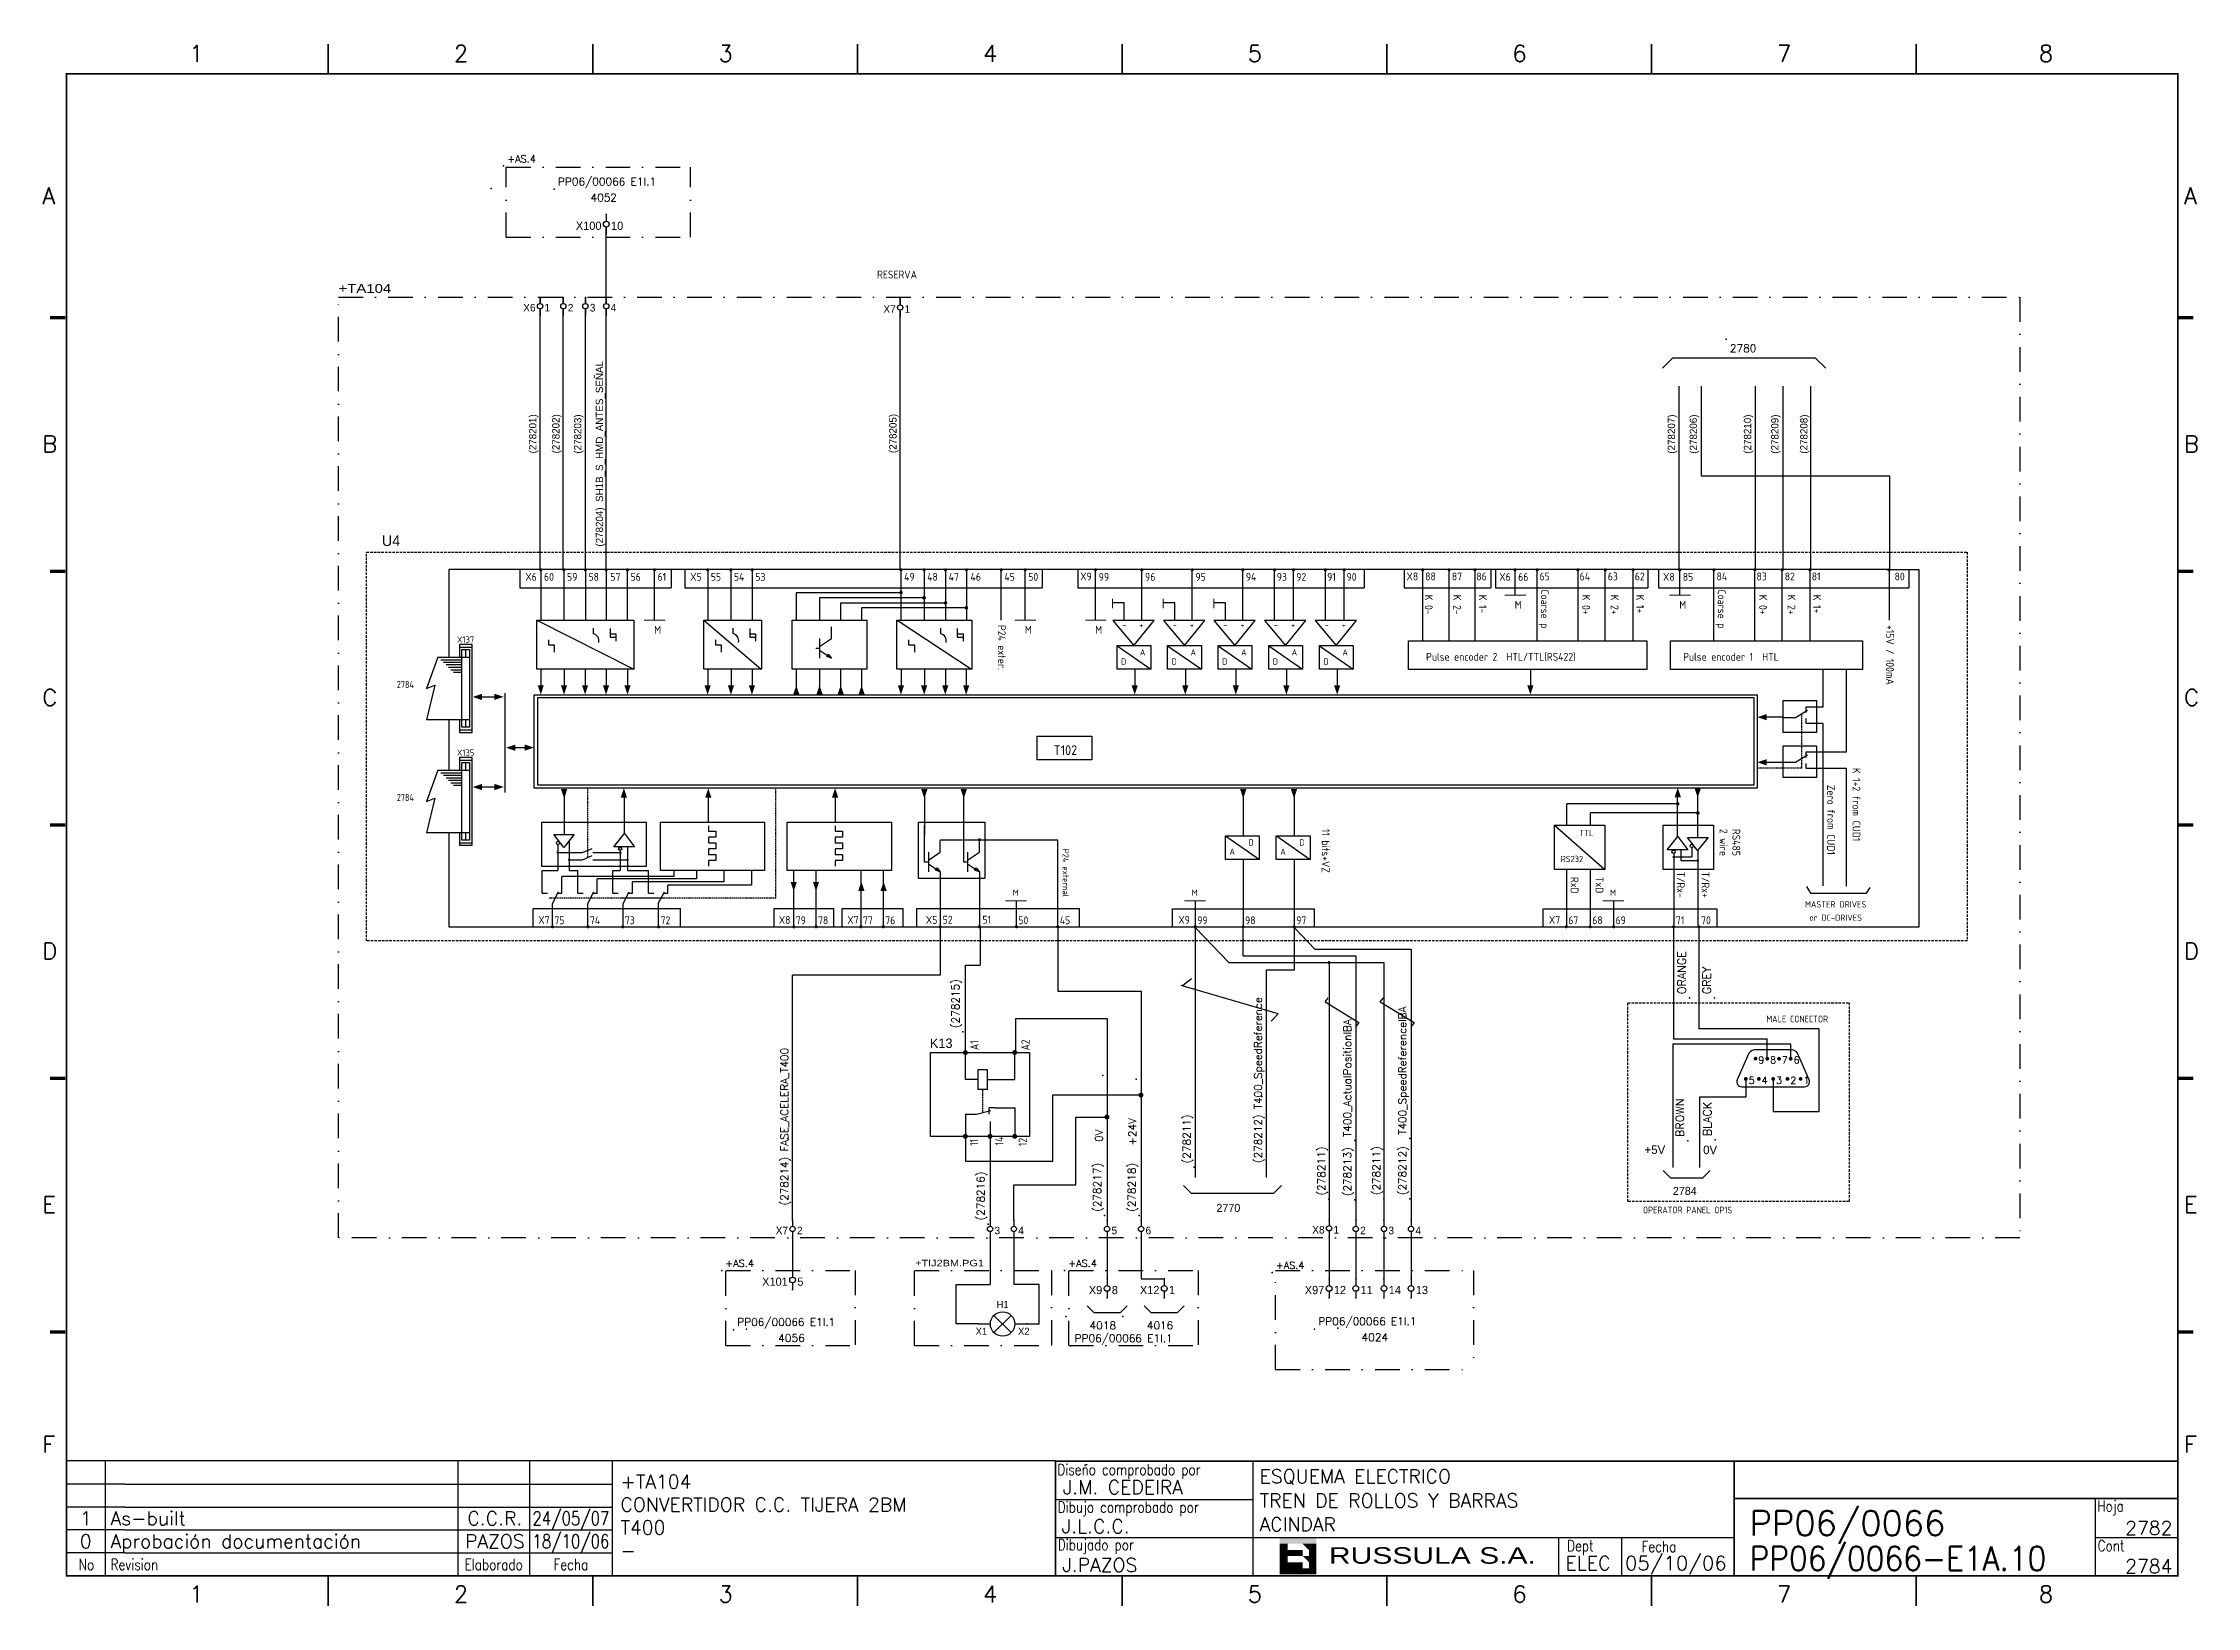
# Model space of a CAD drawing. Header units: millimetres. Extents: x 6305 to 6742, y 670 to 987.
import ezdxf
from ezdxf.enums import TextEntityAlignment as Align

# ---------------------------------------------------------------- set-up
doc = ezdxf.new("R2010")
doc.units = ezdxf.units.MM
for name, pattern in [('DASHDOT', [1, 0.5, -0.25, 0, -0.25]), ('DASHED', [0.75, 0.5, -0.25]), ('HIDDEN', [0.375, 0.25, -0.125]), ('LTY1', [0])]:
    doc.linetypes.add(name, pattern=pattern)
for name, color, linetype in [('1', 7, 'Continuous'), ('10', 5, 'Continuous'), ('2', 7, 'Continuous'), ('3', 8, 'Continuous'), ('6', 7, 'DASHDOT'), ('8', 1, 'Continuous'), ('9', 6, 'Continuous'), ('ATRIBUTOS', 6, 'Continuous'), ('DIBUJO', 7, 'Continuous'), ('NODE', 7, 'Continuous')]:
    doc.layers.add(name, color=color, linetype=linetype)
doc.styles.add('DIN', font='DIN.shx', dxfattribs={"width": 0.85})
doc.styles.add('HELVETICA', font='HELV.SHX')
doc.styles.add('ISO', font='ISO')
doc.styles.add('LABEL', font='SIMPLEX', dxfattribs={"width": 0.8, "height": 4})
doc.styles.add('ROMANS', font='romans.shx', dxfattribs={"height": 1})

msp = doc.modelspace()

# ---------------------------------------------------------------- texts
at = {"style": 'ISO'}
for s, height, p in [('RESERVA', 1.589, (6474.13, 939.15)), ('X6', 1.589, (6402.81, 877.83)), ('60', 1.589, (6406.59, 877.83)), ('59', 1.589, (6411.27, 877.83)), ('58', 1.589, (6415.62, 877.83)), ('57', 1.589, (6420.06, 877.83)), ('56', 1.589, (6424.15, 877.83)), ('61', 1.589, (6429.63, 877.83)), ('X5', 1.589, (6436.24, 877.83)), ('55', 1.589, (6440.42, 877.83)), ('54', 1.589, (6445.11, 877.83)), ('53', 1.589, (6449.46, 877.83)), ('49', 1.589, (6479.63, 877.83)), ('48', 1.589, (6484.31, 877.83)), ('47', 1.589, (6488.66, 877.83)), ('46', 1.589, (6493.1, 877.83)), ('45', 1.589, (6499.97, 877.83)), ('50', 1.589, (6504.81, 877.83)), ('X9', 1.589, (6515.35, 877.92)), ('99', 1.589, (6519.09, 877.83)), ('96', 1.589, (6528.49, 877.83)), ('95', 1.589, (6538.71, 877.83)), ('94', 1.589, (6548.93, 877.83)), ('93', 1.589, (6555.2, 877.83)), ('92', 1.589, (6559.15, 877.83)), ('91', 1.589, (6565.42, 877.83)), ('90', 1.589, (6569.37, 877.83)), ('X8', 1.589, (6581.52, 877.92)), ('88', 1.589, (6585.3, 877.92)), ('87', 1.589, (6590.7, 877.92)), ('86', 1.589, (6595.67, 877.92)), ('X6', 1.589, (6600.33, 877.83)), ('66', 1.589, (6604.16, 877.83)), ('65', 1.589, (6608.5, 877.92)), ('64', 1.589, (6616.63, 877.92)), ('63', 1.589, (6622.34, 877.92)), ('62', 1.589, (6627.82, 877.92)), ('X8', 1.589, (6633.54, 877.83)), ('85', 1.589, (6637.55, 877.83)), ('84', 1.589, (6644.38, 877.92)), ('83', 1.589, (6652.5, 877.92)), ('82', 1.589, (6658.22, 877.92)), ('81', 1.589, (6663.7, 877.92)), ('80', 1.589, (6680.51, 877.92)), ('M', 1.59, (6603.46, 872.15)), ('M', 1.59, (6636.85, 872.15)), ('M', 1.59, (6428.93, 867.07)), ('M', 1.59, (6504.11, 867.07)), ('M', 1.59, (6518.39, 867.07)), ('-', 1.27, (6523.86, 868.21)), ('+', 1.27, (6527.31, 868.21)), ('-', 1.27, (6534.12, 868.21)), ('+', 1.27, (6537.57, 868.21)), ('-', 1.27, (6544.37, 868.21)), ('+', 1.27, (6547.83, 868.21)), ('-', 1.27, (6554.63, 868.21)), ('+', 1.27, (6558.09, 868.21)), ('-', 1.27, (6564.93, 868.21)), ('+', 1.27, (6568.38, 868.21)), ('D', 1.27, (6523.61, 860.81)), ('A', 1.27, (6527.45, 862.68)), ('D', 1.27, (6533.87, 860.81)), ('A', 1.27, (6537.71, 862.68)), ('D', 1.27, (6544.13, 860.81)), ('A', 1.27, (6547.97, 862.68)), ('D', 1.27, (6554.38, 860.81)), ('A', 1.27, (6558.23, 862.68)), ('D', 1.27, (6564.68, 860.81)), ('A', 1.27, (6568.52, 862.68)), ('Pulse encoder 2  HTL/TTL(RS422)', 1.5895, (6585.48, 861.62)), ('Pulse encoder 1  HTL', 1.5895, (6637.62, 861.62)), ('A', 1.27, (6545.62, 822.25)), ('D', 1.27, (6549.46, 824.12)), ('A', 1.27, (6555.92, 822.25)), ('D', 1.27, (6559.76, 824.12)), ('75', 1.589, (6408.7, 808.17)), ('74', 1.589, (6415.9, 808.17)), ('73', 1.589, (6422.98, 808.17)), ('72', 1.589, (6430.24, 808.17)), ('79', 1.589, (6457.65, 808.17)), ('78', 1.589, (6462.17, 808.17)), ('77', 1.589, (6471.28, 808.17)), ('76', 1.589, (6475.8, 808.17)), ('52', 1.589, (6487.45, 808.29)), ('51', 1.589, (6495.52, 808.29)), ('50', 1.589, (6502.79, 808.17)), ('45', 1.589, (6511.2, 808.17)), ('99', 1.589, (6539.07, 808.17)), ('98', 1.589, (6548.78, 808.17)), ('97', 1.589, (6559.15, 808.17)), ('67', 1.589, (6614.32, 808.17)), ('68', 1.589, (6619.18, 808.17)), ('69', 1.589, (6623.93, 808.17)), ('71', 1.589, (6636.14, 808.17)), ('70', 1.589, (6641.26, 808.17))]:
    msp.add_text(s, height=height, dxfattribs=at).set_placement(p)
for s, height, p in [('K 0-', 1.589, (6585.24, 875)), ('K 2-', 1.589, (6591.01, 875)), ('K 1-', 1.589, (6596.18, 875)), ('Coarse p', 1.589, (6608.77, 876.06)), ('K 0+', 1.589, (6617.16, 875)), ('K 2+', 1.589, (6622.93, 875)), ('K 1+', 1.589, (6628.1, 875)), ('Coarse p', 1.589, (6644.65, 876.06)), ('K 0+', 1.589, (6653.03, 875)), ('K 2+', 1.589, (6658.81, 875)), ('K 1+', 1.589, (6663.98, 875)), ('P24 exter.', 1.589, (6498.65, 868.87)), ('+15V / 100mA', 1.5895, (6678.78, 868.87)), ('K 1+2 from CUD1', 1.5895, (6671.97, 839.89)), ('Zero from CUD1', 1.5895, (6666.83, 836.44)), ('11 bits+VZ', 1.589, (6564.33, 827.51)), ('2 wire', 1.589, (6645.02, 827.51)), ('RS485', 1.589, (6647.61, 827.51)), ('RxD', 1.589, (6614.81, 817.77)), ('TxD', 1.589, (6619.85, 817.77)), ('T/Rx-', 1.589, (6636.33, 818.81)), ('T/Rx+', 1.589, (6641.36, 818.81))]:
    msp.add_text(s, height=height, rotation=270, dxfattribs=at).set_placement(p)
for s, height, p in [('X137', 1.272, (6390.69, 865.27)), ('X135', 1.272, (6390.69, 842.34)), ('T102', 1.987, (6512.35, 842.48)), ('TTL', 1.272, (6618, 826.03)), ('RS232', 1.272, (6615.07, 820.77)), ('M', 1.27, (6502.27, 813.93)), ('M', 1.27, (6538.55, 813.93)), ('M', 1.27, (6623.41, 813.93)), ('MASTER DRIVES', 1.2716, (6668.55, 811.56)), ('or DC-DRIVES', 1.2716, (6668.55, 808.86)), ('MALE CONECTOR', 1.3543, (6660.75, 788.27)), ('OPERATOR PANEL OP1S', 1.3543, (6638.51, 749.53))]:
    msp.add_text(s, height=height, dxfattribs=at).set_placement(p, align=Align.CENTER)
at = {"color": 1, "style": 'DIN', "width": 0.85}
for p in [(6380.19, 856.07), (6380.19, 833.15)]:
    msp.add_text('2784', height=1.445, dxfattribs=at).set_placement(p, align=Align.RIGHT)
at = {"style": 'ISO'}
msp.add_text('P24 external', height=1.2716, rotation=270, dxfattribs=at).set_placement((6511.76, 818.58), align=Align.CENTER)
for s, p in [('X7', (6407.72, 808.24)), ('X8', (6456.58, 808.24)), ('X7', (6470.39, 808.24)), ('X5', (6486.37, 808.24)), ('X9', (6537.59, 808.26)), ('X7', (6612.69, 808.26))]:
    msp.add_text(s, height=1.589, dxfattribs=at).set_placement(p, align=Align.RIGHT)
at = {"color": 1, "style": 'DIN', "width": 0.85}
for s, p in [('A1', (6494.75, 782.65)), ('A2', (6505.09, 782.58))]:
    msp.add_text(s, height=1.71, rotation=90, dxfattribs=at).set_placement(p)
for s, p in [('14', (6499.78, 765.06)), ('12', (6504.54, 764.82)), ('11', (6494.66, 764.62))]:
    msp.add_text(s, height=1.71, rotation=90, dxfattribs=at).set_placement(p, align=Align.RIGHT)
at = {"char_height": 1.42, "width": 1.5029, "attachment_point": 1, "style": 'ROMANS'}
for s, insert in [('9', (6652.89, 781.33)), ('8', (6655.27, 781.31)), ('7', (6657.65, 781.31)), ('6', (6660.01, 781.31)), ('5', (6650.9, 777.21)), ('4', (6653.55, 777.21)), ('3', (6656.46, 777.21)), ('2', (6659.37, 777.21)), ('1', (6662.02, 777.21))]:
    msp.add_mtext(s, dxfattribs=dict(at, insert=insert))
at = {"layer": '2', "color": 6}
for s, p in [('(278204)  SH1B_S_HMD_ANTES_SEÑAL', (6418.58, 884.77)), ('(278201)', (6405.03, 903.66)), ('(278202)', (6409.74, 903.67)), ('(278203)', (6414.16, 903.63)), ('(278205)', (6478.09, 903.73)), ('(278207)', (6635.99, 903.61)), ('(278206)', (6640.44, 903.61)), ('(278210)', (6651.42, 903.61)), ('(278209)', (6656.96, 903.61)), ('(278208)', (6662.84, 903.61))]:
    msp.add_text(s, height=1.485, rotation=90, dxfattribs=at).set_placement(p)
for s, height, p in [('U4', 2.167, (6373.72, 884.88)), ('K13', 1.924, (6484.86, 783.06)), ('+5V', 1.731, (6629.8, 761.56)), ('0V', 1.731, (6641.68, 761.52))]:
    msp.add_text(s, height=height, dxfattribs=at).set_placement(p)
at = {"layer": '2', "color": 1}
for s, p in [('2770', (6542.97, 749.81)), ('2784', (6635.54, 753.26))]:
    msp.add_text(s, height=1.626, dxfattribs=at).set_placement(p)

# ---------------------------------------------------------------- blocks, each defined once
blk = doc.blocks.new('ITEM')
at = {"layer": 'ATRIBUTOS', "style": 'HELVETICA', "width": 1.2}
blk.add_attdef('ITEM', (0, 1.25), '', height=2.5, dxfattribs=at)
blk = doc.blocks.new('NOD', base_point=(237.5, 170))
at = {"layer": 'NODE'}
blk.add_point((237.5, 170), dxfattribs=at)
blk = doc.blocks.new('PAGINA')
at = {"layer": '2'}
blk.add_blockref('NOD', (-1, -1), dxfattribs=at)
at = {"layer": '8', "style": 'ROMANS'}
blk.add_attdef('NPA', (0, -4.325), '', height=2, dxfattribs=at)
at = {"layer": '9', "style": 'ROMANS'}
blk.add_attdef('NP', (0, 0), '', height=2, dxfattribs=at)
blk = doc.blocks.new('$PP313')
at = {"layer": '2'}
blk.add_blockref('NOD', (0, 0), dxfattribs=at)
at = {"layer": '8'}
blk.add_attdef('1A', (1, -3.325), '', height=2.15, dxfattribs=at)
at = {"layer": '9'}
blk.add_attdef('ID', (1, 1), '', height=2.15, dxfattribs=at)
blk = doc.blocks.new('$081001')
at = {"layer": '2'}
for p, q in [((0, 0), (3.75, 0)), ((4.85, -2.65), (10.15, 2.65)), ((4.85, 2.65), (10.15, -2.65)), ((11.25, 0), (15, 0))]:
    blk.add_line(p, q, dxfattribs=at)
blk.add_circle((7.5, 0), 3.75, dxfattribs=at)
for p in [(0, 0), (15, 0)]:
    blk.add_blockref('NOD', p, dxfattribs=at)
at = {"layer": '8'}
blk.add_attdef('1A', text='', height=2.15, dxfattribs=at).set_placement((2.75, -3.32), align=Align.RIGHT)
blk.add_attdef('2A', (12.25, -3.32), '', height=2.15, dxfattribs=at)
at = {"layer": '9'}
blk.add_attdef('ID', text='', height=2.15, dxfattribs=at).set_placement((7.5, 4.93), align=Align.CENTER)
blk = doc.blocks.new('$$PLD12C')
for p, q in [((0, 2.5), (0, 0.75)), ((0, -0.75), (0, -2.5))]:
    blk.add_line(p, q)
at = {"layer": '2'}
blk.add_circle((0, 0), 0.75, dxfattribs=at)
for p in [(0, 2.5), (0, -2.5)]:
    blk.add_blockref('NOD', p, dxfattribs=at)
at = {"layer": '8'}
blk.add_attdef('*A', (1.25, -1.5), '', height=2.15, dxfattribs=at)
at = {"layer": '9'}
blk.add_attdef('ID', text='', height=2.15, dxfattribs=at).set_placement((-1.25, -1.5), align=Align.RIGHT)
blk = doc.blocks.new('newcajec')
at = {"layer": '1'}
for p, q in [((179.4, 20.85), (0.13, 20.85)), ((7, 20.85), (7, 0)), ((71, 20.85), (71, 0)), ((84, 20.85), (84, 0.09)), ((99, 20.85), (99, 0)), ((184.64, 20.18), (184.81, 20.01)), ((184.81, 20.01), (185.18, 20.25)), ((215.2, 20.8), (215.2, 0)), ((10.6, 16.64), (0, 16.64)), ((10.6, 16.64), (99, 16.64)), ((10.6, 12.48), (0, 12.48)), ((10.6, 12.48), (99, 12.48)), ((179.4, 13.87), (215.2, 13.87)), ((368, 14.06), (368, 0)), ((10.6, 8.32), (0, 8.32)), ((10.6, 8.32), (99, 8.32)), ((10.6, 4.16), (0, 4.16)), ((10.6, 4.16), (99, 4.16)), ((179.4, 6.93), (267.63, 6.93)), ((267.63, 6.93), (302.5, 6.93)), ((270.63, 6.91), (270.63, 0)), ((282.07, 6.93), (282.07, 0)), ((368, 6.93), (383, 6.93))]:
    blk.add_line(p, q, dxfattribs=at)
for points in [[(47.5, 272.5, 0.3, 0.3, 0), (47.5, 277.91, 0.3, 0.3, 0)], [(95.5, 272.5, 0.3, 0.3, 0), (95.5, 277.91, 0.3, 0.3, 0)], [(143.5, 272.5, 0.3, 0.3, 0), (143.5, 277.91, 0.3, 0.3, 0)], [(191.5, 272.5, 0.3, 0.3, 0), (191.5, 277.91, 0.3, 0.3, 0)], [(239.5, 272.5, 0.3, 0.3, 0), (239.5, 277.91, 0.3, 0.3, 0)], [(287.5, 272.5, 0.3, 0.3, 0), (287.5, 277.91, 0.3, 0.3, 0)], [(335.5, 272.5, 0.3, 0.3, 0), (335.5, 277.91, 0.3, 0.3, 0)], [(-2.99, 228.23, 0.6, 0.6, 0), (-0.18, 228.23, 0.6, 0.6, 0)], [(383.01, 228.23, 0.6, 0.6, 0), (385.82, 228.23, 0.6, 0.6, 0)], [(-2.99, 182.23, 0.6, 0.6, 0), (-0.18, 182.23, 0.6, 0.6, 0)], [(383.01, 182.23, 0.6, 0.6, 0), (385.82, 182.23, 0.6, 0.6, 0)], [(-2.99, 136.23, 0.6, 0.6, 0), (-0.18, 136.23, 0.6, 0.6, 0)], [(383.01, 136.23, 0.6, 0.6, 0), (385.82, 136.23, 0.6, 0.6, 0)], [(-2.99, 90.23, 0.6, 0.6, 0), (-0.18, 90.23, 0.6, 0.6, 0)], [(383.01, 90.23, 0.6, 0.6, 0), (385.82, 90.23, 0.6, 0.6, 0)], [(-2.99, 44.23, 0.6, 0.6, 0), (-0.18, 44.23, 0.6, 0.6, 0)], [(383.01, 44.23, 0.6, 0.6, 0), (385.82, 44.23, 0.6, 0.6, 0)], [(383, 20.8, 0.3, 0.3, 0), (179.4, 20.8, 0.3, 0.3, 0), (179.4, 0, 0.3, 0.3, 0)], [(302.5, 20.8, 0.3, 0.3, 0), (302.5, 0, 0.3, 0.3, 0)], [(302.5, 14, 0.3, 0.3, 0), (383, 14, 0.3, 0.3, 0)], [(47.5, -5.5, 0.3, 0.3, 0), (47.5, -0.09, 0.3, 0.3, 0)], [(95.5, -5.5, 0.3, 0.3, 0), (95.5, -0.09, 0.3, 0.3, 0)], [(143.5, -5.5, 0.3, 0.3, 0), (143.5, -0.09, 0.3, 0.3, 0)], [(191.5, -5.5, 0.3, 0.3, 0), (191.5, -0.09, 0.3, 0.3, 0)], [(239.5, -5.5, 0.3, 0.3, 0), (239.5, -0.09, 0.3, 0.3, 0)], [(287.5, -5.5, 0.3, 0.3, 0), (287.5, -0.09, 0.3, 0.3, 0)], [(335.5, -5.5, 0.3, 0.3, 0), (335.5, -0.09, 0.3, 0.3, 0)]]:
    blk.add_lwpolyline(points, format="xyseb", dxfattribs=at)
at = {"layer": '1', "const_width": 0.3}
blk.add_lwpolyline([(0, 0), (0, 272.5), (383, 272.5), (383, 0)], close=True, dxfattribs=at)
at = {"layer": '2', "color": 14}
for p, q in [((221.42, 4.69), (221.42, 5.81)), ((221.42, 2.47), (221.42, 3.58))]:
    blk.add_line(p, q, dxfattribs=at)
for points in [[(220.05, 5.81), (220.05, 6.92), (226.74, 5.81), (226.74, 6.92)], [(221.42, 2.47), (220.05, 2.47), (221.42, 5.81), (220.05, 5.81)], [(221.42, 4.69), (224.25, 4.69), (221.42, 3.58), (224.25, 3.58)], [(224.25, 5.81), (225.37, 5.81), (225.37, 4.69)], [(225.37, 5.81), (226.74, 5.81), (225.37, 1.35), (226.74, 1.35)], [(224.25, 0.24), (224.25, 2.47), (220.05, 0.24), (220.05, 2.47)], [(224.25, 3.58), (225.37, 3.58), (225.37, 2.47)], [(226.74, 1.35), (226.74, 0.24), (224.25, 1.35), (224.25, 0.24)]]:
    blk.add_solid(points, dxfattribs=at)
at = {"layer": '1', "style": 'ROMANS'}
for s, p in [('1', (22.29, 274.68)), ('2', (70.29, 274.68)), ('3', (118.29, 274.68)), ('4', (166.29, 274.68)), ('5', (214.29, 274.68)), ('6', (262.29, 274.68)), ('7', (310.29, 274.68)), ('8', (357.79, 274.68)), ('A', (-4.37, 248.84)), ('A', (384.13, 248.84)), ('B', (-4.37, 203.84)), ('B', (384.13, 203.84)), ('C', (-4.37, 157.84)), ('C', (384.13, 157.84)), ('D', (-4.37, 111.84)), ('D', (384.13, 111.84)), ('E', (-4.37, 65.84)), ('E', (384.13, 65.84)), ('F', (-4.37, 22.34)), ('F', (384.13, 22.34)), ('1', (22.29, -4.82)), ('2', (70.29, -4.82)), ('3', (118.29, -4.82)), ('4', (166.29, -4.82)), ('5', (214.29, -4.82)), ('6', (262.29, -4.82)), ('7', (310.29, -4.82)), ('8', (357.79, -4.82))]:
    blk.add_text(s, height=3, dxfattribs=at).set_placement(p)
at = {"layer": '1', "style": 'LABEL', "width": 0.8}
for s, p in [('Diseno comprobado por', (179.73, 18.27)), ('Dibujo comprobado por', (179.81, 11.47)), ('Hoja', (368.38, 11.66)), ('Dibujado por', (179.83, 4.64)), ('Fecha', (285.71, 4.3)), ('Cont', (368.43, 4.46)), ('No', (2.23, 1.05)), ('Revision', (8, 1.05))]:
    blk.add_text(s, height=2, dxfattribs=at).set_placement(p)
for s, p in [('Dept', (274.61, 4.44)), ('Elaborado', (77.5, 1.05)), ('Fecha', (91.5, 1.05))]:
    blk.add_text(s, height=2, dxfattribs=at).set_placement(p, align=Align.CENTER)
at = {"layer": '10', "style": 'ROMANS'}
for tag, p in [('REV41', (3.5, 18.74)), ('REV43', (77.7, 18.74)), ('REV31', (3.5, 14.58)), ('REV33', (77.7, 14.58)), ('REV21', (3.5, 10.42)), ('REV23', (77.7, 10.42)), ('REV11', (3.5, 6.27)), ('REV13', (77.7, 6.27))]:
    blk.add_attdef(tag, text='', height=2.5, dxfattribs=at).set_placement(p, align=Align.MIDDLE)
for tag, p, height in [('REV42', (8, 17.49), 2.5), ('REV32', (8, 13.33), 2.5), ('SHEETNAME1', (100.5, 15.83), 2.5), ('DESIGNCHECK', (180.74, 14.83), 2.5), ('DOCUMENTTYPE', (216.43, 16.8), 2.5), ('NOTA', (305.32, 15.8), 3), ('SHEETNAME2', (100.5, 11.67), 2.5), ('OBJECT', (216.43, 12.4), 2.5), ('ORDER', (305.32, 7.3), 4.5), ('REV22', (8, 9.17), 2.5), ('SHEETNAME3', (100.5, 7.51), 2.5), ('DRAWINGCHECK', (180.53, 7.71), 2.5), ('CUSTOMER', (216.43, 8.08), 2.5), ('REV12', (8, 5.01), 2.5), ('SHEETNAME4', (100.5, 3.35), 2.5), ('DOCUMENT_ID', (305.32, 0.93), 4.4), ('USER', (180.63, 0.71), 2.5), ('DEPARTMENT', (271.93, 1.05), 2.5)]:
    blk.add_attdef(tag, p, '', height=height, dxfattribs=at)
for tag, width, p, p2 in [('REV44', 1.221199, (84.53, 17.49), (98.48, 17.49)), ('REV34', 1.221199, (84.53, 13.33), (98.48, 13.33)), ('REV24', 1.221199, (84.53, 9.17), (98.48, 9.17)), ('REV14', 1.221199, (84.53, 5.01), (98.48, 5.01)), ('CREATED2', 7.039915, (282.71, 1.05), (301.14, 1.05))]:
    blk.add_attdef(tag, text='', height=2.5, dxfattribs=dict(at, width=width)).set_placement(p, p2, align=Align.FIT)
for tag, p in [('SHEET', (382, 7.43)), ('NEXTSHEET', (382, 0.5))]:
    blk.add_attdef(tag, text='', height=2.5, dxfattribs=at).set_placement(p, align=Align.RIGHT)
at = {"layer": 'DIBUJO', "color": 14, "style": 'HELVETICA', "width": 1.3}
blk.add_text('RUSSULA S.A.', height=3, dxfattribs=at).set_placement((229, 2.19))

# ---------------------------------------------------------------- linework, layer by layer
at = {"linetype": 'DASHED'}
for p, q in [((6370.6, 883.64), (6695.22, 883.64)), ((6370.6, 804.79), (6370.6, 883.64)), ((6695.22, 883.64), (6695.22, 804.79)), ((6695.22, 804.79), (6370.6, 804.79))]:
    msp.add_line(p, q, dxfattribs=at)
for p, q in [((6679.22, 880.15), (6387.3, 880.15)), ((6405.95, 880.05), (6405.95, 869.88)), ((6410.64, 880.05), (6410.64, 869.88)), ((6414.98, 880.05), (6414.98, 869.88)), ((6419.22, 880.05), (6419.22, 869.88)), ((6423.52, 869.86), (6423.52, 880.05)), ((6428.99, 869.86), (6428.99, 880.05)), ((6439.79, 880.05), (6439.79, 869.88)), ((6444.47, 880.05), (6444.47, 869.88)), ((6448.82, 880.05), (6448.82, 869.88)), ((6478.99, 880.05), (6478.99, 869.88)), ((6483.67, 880.05), (6483.67, 869.88)), ((6488.02, 880.05), (6488.02, 869.88)), ((6492.26, 880.05), (6492.26, 869.88)), ((6499.33, 869.86), (6499.33, 880.05)), ((6504.18, 869.86), (6504.18, 880.05)), ((6518.45, 869.86), (6518.45, 880.05)), ((6527.82, 869.86), (6527.82, 880.05)), ((6538.08, 869.86), (6538.08, 880.05)), ((6548.33, 869.86), (6548.33, 880.05)), ((6554.76, 869.86), (6554.76, 880.05)), ((6558.59, 869.86), (6558.59, 880.05)), ((6565.06, 869.86), (6565.06, 880.05)), ((6568.89, 869.86), (6568.89, 880.05)), ((6584.8, 865.78), (6584.8, 880.05)), ((6590.2, 865.78), (6590.2, 880.05)), ((6595.42, 865.78), (6595.42, 880.05)), ((6603.53, 874.91), (6603.53, 880.05)), ((6608, 865.78), (6608, 880.05)), ((6616.31, 865.78), (6616.31, 880.05)), ((6621.84, 865.78), (6621.84, 880.05)), ((6627.51, 865.78), (6627.51, 880.05)), ((6636.92, 874.91), (6636.92, 880.05)), ((6643.87, 865.78), (6643.87, 880.05)), ((6652.19, 865.78), (6652.19, 880.05)), ((6657.72, 865.78), (6657.72, 880.05)), ((6663.38, 865.78), (6663.38, 880.05)), ((6679.46, 869.86), (6679.46, 880.05)), ((6457.76, 875.4), (6457.76, 869.88)), ((6462.48, 874.37), (6462.48, 869.88)), ((6466.75, 873.31), (6466.75, 869.88)), ((6470.99, 872.36), (6470.99, 869.88)), ((6530.33, 869.76), (6521.94, 869.76)), ((6521.94, 869.76), (6526.21, 864.73)), ((6526.21, 864.73), (6530.33, 869.76)), ((6540.59, 869.76), (6532.2, 869.76)), ((6532.2, 869.76), (6536.47, 864.73)), ((6536.47, 864.73), (6540.59, 869.76)), ((6550.85, 869.76), (6542.46, 869.76)), ((6542.46, 869.76), (6546.73, 864.73)), ((6546.73, 864.73), (6550.85, 869.76)), ((6561.11, 869.76), (6552.71, 869.76)), ((6552.71, 869.76), (6556.99, 864.73)), ((6556.99, 864.73), (6561.11, 869.76)), ((6571.4, 869.76), (6563.01, 869.76)), ((6563.01, 869.76), (6567.28, 864.73)), ((6567.28, 864.73), (6571.4, 869.76)), ((6385.08, 862.36), (6391.5, 862.36)), ((6389.96, 861.76), (6385.7, 861.76)), ((6389.92, 861.25), (6386.21, 861.25)), ((6389.88, 860.75), (6386.72, 860.75)), ((6389.45, 864.9), (6389.45, 862.35)), ((6391.99, 864.9), (6389.45, 864.9)), ((6389.45, 864.39), (6391.99, 864.39)), ((6389.95, 848.11), (6389.95, 863.88)), ((6389.95, 863.88), (6391.48, 863.88)), ((6391.48, 863.88), (6391.48, 848.11)), ((6391.99, 847.09), (6391.99, 864.9)), ((6389.84, 860.24), (6387.23, 860.24)), ((6389.8, 859.73), (6387.73, 859.73)), ((6389.76, 859.22), (6388.24, 859.22)), ((6405.96, 859.87), (6405.96, 856.11)), ((6410.69, 859.87), (6410.69, 856.11)), ((6414.96, 859.87), (6414.96, 856.11)), ((6419.2, 859.87), (6419.2, 856.11)), ((6423.56, 859.87), (6423.56, 856.11)), ((6439.8, 859.87), (6439.8, 856.11)), ((6444.52, 859.87), (6444.52, 856.11)), ((6448.79, 859.87), (6448.79, 856.11)), ((6457.76, 859.87), (6457.76, 856.11)), ((6462.48, 859.87), (6462.48, 856.11)), ((6466.75, 859.87), (6466.75, 856.11)), ((6470.99, 859.87), (6470.99, 856.11)), ((6479, 859.87), (6479, 856.11)), ((6483.73, 859.87), (6483.73, 856.11)), ((6488, 859.87), (6488, 856.11)), ((6492.24, 859.87), (6492.24, 856.11)), ((6526.41, 859.87), (6526.41, 856.11)), ((6536.67, 859.87), (6536.67, 856.11)), ((6546.93, 859.87), (6546.93, 856.11)), ((6557.19, 859.87), (6557.19, 856.11)), ((6567.48, 859.87), (6567.48, 856.11)), ((6606.67, 859.87), (6606.67, 856.11)), ((6665.94, 859.87), (6665.94, 852.18)), ((6382.74, 849.69), (6391.5, 849.69)), ((6389.45, 849.64), (6389.45, 847.09)), ((6389.45, 847.6), (6391.99, 847.6)), ((6391.48, 848.11), (6389.95, 848.11)), ((6657.8, 850.14), (6654.03, 850.14)), ((6665.94, 848.94), (6665.94, 815.95)), ((6389.45, 847.09), (6391.99, 847.09)), ((6385.08, 839.43), (6391.5, 839.43)), ((6389.96, 838.84), (6385.7, 838.84)), ((6389.45, 841.97), (6389.45, 839.43)), ((6391.99, 841.97), (6389.45, 841.97)), ((6389.45, 841.46), (6391.99, 841.46)), ((6389.95, 825.19), (6389.95, 840.95)), ((6389.95, 840.95), (6391.48, 840.95)), ((6391.48, 840.95), (6391.48, 825.19)), ((6391.99, 824.17), (6391.99, 841.97)), ((6657.8, 841), (6654.03, 841)), ((6389.92, 838.33), (6386.21, 838.33)), ((6389.88, 837.82), (6386.72, 837.82)), ((6389.84, 837.31), (6387.23, 837.31)), ((6389.8, 836.8), (6387.73, 836.8)), ((6389.76, 836.29), (6388.24, 836.29)), ((6636.51, 825.98), (6636.51, 834.44)), ((6640.59, 825.8), (6640.59, 834.44)), ((6410.71, 834.07), (6410.71, 826.2)), ((6422.82, 834.07), (6422.82, 828.9)), ((6422.82, 831.68), (6422.82, 826.51)), ((6439.92, 834.07), (6439.92, 828.9)), ((6465.65, 834.07), (6465.65, 828.9)), ((6483.76, 834.07), (6483.76, 826.2)), ((6491.7, 834.07), (6491.7, 826.2)), ((6548.42, 834.07), (6548.42, 826.2)), ((6558.72, 834.07), (6558.72, 826.2)), ((6382.74, 826.76), (6391.5, 826.76)), ((6389.45, 826.71), (6389.45, 824.17)), ((6408.57, 826.39), (6412.74, 826.39)), ((6410.61, 823.7), (6408.57, 826.39)), ((6412.74, 826.39), (6410.61, 823.7)), ((6420.76, 823.85), (6422.89, 826.54)), ((6422.89, 826.54), (6424.93, 823.85)), ((6483.76, 820.78), (6483.76, 828.19)), ((6491.71, 820.78), (6491.71, 827.94)), ((6634.39, 823.25), (6636.52, 825.93)), ((6636.52, 825.93), (6638.57, 823.25)), ((6638.5, 825.78), (6642.68, 825.78)), ((6640.55, 823.1), (6638.5, 825.78)), ((6642.68, 825.78), (6640.55, 823.1)), ((6389.45, 824.68), (6391.99, 824.68)), ((6389.45, 824.17), (6391.99, 824.17)), ((6391.48, 825.19), (6389.95, 825.19)), ((6424.93, 823.85), (6420.76, 823.85)), ((6638.57, 823.25), (6634.39, 823.25)), ((6548.42, 821.14), (6548.42, 807.67)), ((6558.72, 821.14), (6558.72, 807.67)), ((6502.38, 812.92), (6502.38, 807.77)), ((6538.66, 812.92), (6538.66, 807.77)), ((6623.52, 812.92), (6623.52, 807.77)), ((6486.94, 807.65), (6486.94, 797.81)), ((6486.94, 807.65), (6486.94, 800.38)), ((6538.66, 807.5), (6545.48, 800.37)), ((6548.38, 801.73), (6548.38, 807.65)), ((6558.72, 807.5), (6562.94, 803.09)), ((6635.68, 807.65), (6635.68, 784.92)), ((6545.48, 800.37), (6569.63, 800.37)), ((6548.38, 801.73), (6571.22, 801.73)), ((6562.94, 803.09), (6582.43, 803.09)), ((6565.81, 800.37), (6565.81, 750.9)), ((6569.63, 800.37), (6576.95, 800.37)), ((6571.22, 801.73), (6571.22, 750.9)), ((6576.95, 800.37), (6576.95, 750.9)), ((6582.43, 803.09), (6582.43, 750.9)), ((6565.02, 792.45), (6565.65, 793.27)), ((6565.02, 792.45), (6571.86, 788.23)), ((6576.2, 792.45), (6576.82, 793.27)), ((6576.2, 792.45), (6583.04, 788.23)), ((6571.86, 788.23), (6571.34, 787.51)), ((6583.04, 788.23), (6582.51, 787.51)), ((6665.18, 786.98), (6640.81, 786.98)), ((6665.18, 770.17), (6665.18, 786.98)), ((6492.06, 776.64), (6492.06, 782.14)), ((6502.06, 776.64), (6502.06, 782.14)), ((6659.43, 783.82), (6635.55, 783.82)), ((6635.55, 783.82), (6635.55, 764.2)), ((6635.68, 784.92), (6654.69, 784.91)), ((6654.69, 780.89), (6654.69, 784.91)), ((6659.43, 780.89), (6659.43, 783.82)), ((6498.06, 776.64), (6502.06, 776.64)), ((6650.32, 776.79), (6650.32, 773.1)), ((6655.88, 776.79), (6655.88, 770.17)), ((6492.06, 769.64), (6494.31, 769.64)), ((6492.06, 769.64), (6492.06, 765.14)), ((6494.31, 769.64), (6497.21, 770.41)), ((6496.81, 770.89), (6496.81, 769.64)), ((6498.06, 770.89), (6496.81, 770.89)), ((6498.06, 770.89), (6502.06, 770.89)), ((6502.06, 770.89), (6502.06, 765.14)), ((6650.32, 773.1), (6640.97, 773.1)), ((6640.97, 773.1), (6640.97, 764.2)), ((6655.88, 770.17), (6665.18, 770.17)), ((6635.09, 756.7), (6633.56, 758.24)), ((6635.09, 756.7), (6641.59, 756.7)), ((6641.59, 756.7), (6643.12, 758.24)), ((6537.84, 753.64), (6536.3, 755.17)), ((6537.84, 753.64), (6554.61, 753.64)), ((6554.61, 753.64), (6556.14, 755.17)), ((6518.08, 729.4), (6516.73, 730.75)), ((6523.48, 729.4), (6524.84, 730.75)), ((6529.68, 729.4), (6528.33, 730.75)), ((6532.38, 733.72), (6532.38, 732.36)), ((6535.08, 729.4), (6536.44, 730.75)), ((6518.08, 729.4), (6523.48, 729.4)), ((6529.68, 729.4), (6535.08, 729.4))]:
    msp.add_line(p, q)
at = {"color": 3}
for p, q in [((6401.67, 880.05), (6401.67, 876.42)), ((6432.39, 880.05), (6432.39, 876.37)), ((6435.15, 880.05), (6435.15, 876.42)), ((6507.65, 880.05), (6507.65, 876.37)), ((6514.83, 880.05), (6514.83, 876.42)), ((6572.93, 880.05), (6572.93, 876.37)), ((6581.05, 880.05), (6581.05, 876.37)), ((6598.59, 880.04), (6598.59, 876.4)), ((6599.59, 880.04), (6599.59, 876.4)), ((6630.43, 880.05), (6630.43, 876.37)), ((6632.6, 880.05), (6632.6, 876.42)), ((6683.39, 880.05), (6683.39, 876.37)), ((6401.67, 876.37), (6426.91, 876.37)), ((6426.45, 876.37), (6432.39, 876.37)), ((6435.15, 876.37), (6453.55, 876.37)), ((6450.12, 876.37), (6496.4, 876.37)), ((6494.18, 876.37), (6503.5, 876.37)), ((6502.57, 876.37), (6507.65, 876.37)), ((6514.83, 876.37), (6545.26, 876.37)), ((6543.04, 876.37), (6552.36, 876.37)), ((6551.43, 876.37), (6572.93, 876.37)), ((6581.05, 876.37), (6598.59, 876.37)), ((6599.59, 876.37), (6630.43, 876.37)), ((6632.61, 876.37), (6683.39, 876.37)), ((6404.61, 854.7), (6652.65, 854.7)), ((6404.61, 835.78), (6404.61, 854.7)), ((6652.01, 854.07), (6405.25, 854.07)), ((6405.25, 854.07), (6405.25, 836.41)), ((6652.01, 836.41), (6652.01, 854.07)), ((6652.65, 854.7), (6652.65, 835.78)), ((6506.55, 846.29), (6517.68, 846.29)), ((6506.55, 846.29), (6506.55, 841.52)), ((6517.68, 846.29), (6517.68, 841.52)), ((6517.68, 841.52), (6506.55, 841.52)), ((6652.65, 835.78), (6404.61, 835.78)), ((6405.25, 836.41), (6652.01, 836.41)), ((6404.42, 811.34), (6416.49, 811.34)), ((6404.42, 807.65), (6404.42, 811.34)), ((6413.25, 811.34), (6434.26, 811.34)), ((6434.26, 807.65), (6434.26, 811.34)), ((6453.27, 811.34), (6465.35, 811.34)), ((6453.27, 807.65), (6453.27, 811.34)), ((6465.35, 807.65), (6465.35, 811.34)), ((6467.06, 811.34), (6479.42, 811.34)), ((6467.06, 807.65), (6467.06, 811.34)), ((6479.42, 807.65), (6479.42, 811.34)), ((6482.2, 811.34), (6515.2, 811.34)), ((6482.2, 807.65), (6482.2, 811.34)), ((6515.2, 807.65), (6515.2, 811.34)), ((6534.05, 807.65), (6534.05, 811.3)), ((6534.05, 811.27), (6562.84, 811.27)), ((6562.88, 807.65), (6562.88, 811.3)), ((6609.24, 807.65), (6609.24, 811.3)), ((6609.24, 811.27), (6644.44, 811.27)), ((6644.49, 807.65), (6644.49, 811.3)), ((6484.95, 782.14), (6505.06, 782.14)), ((6484.95, 765.14), (6484.95, 782.14)), ((6505.06, 782.14), (6505.06, 765.14)), ((6505.06, 765.14), (6484.95, 765.14))]:
    msp.add_line(p, q, dxfattribs=at)
at = {"linetype": 'LTY1'}
for p, q in [((6462.5, 866.12), (6462.5, 862.14)), ((6462.5, 864.53), (6464.89, 866.12)), ((6464.89, 866.12), (6464.89, 868.47)), ((6462.5, 864.11), (6461.71, 864.11)), ((6462.5, 863.73), (6464.89, 862.14)), ((6463.93, 862.46), (6464.25, 862.94)), ((6464.89, 862.14), (6463.93, 862.46)), ((6464.25, 862.94), (6464.89, 862.14)), ((6484.56, 821.19), (6486.94, 822.78)), ((6484.56, 822.78), (6484.56, 818.81)), ((6486.94, 822.78), (6486.94, 825.14)), ((6486.97, 825.29), (6510.8, 825.29)), ((6492.5, 821.19), (6494.89, 822.78)), ((6492.5, 822.78), (6492.5, 818.81)), ((6494.89, 822.78), (6494.89, 825.01)), ((6484.56, 820.78), (6483.76, 820.78)), ((6484.56, 820.4), (6486.94, 818.81)), ((6485.99, 819.13), (6486.31, 819.6)), ((6486.94, 818.81), (6485.99, 819.13)), ((6486.31, 819.6), (6486.94, 818.81)), ((6486.94, 818.8), (6486.94, 807.65)), ((6492.5, 820.78), (6491.71, 820.78)), ((6492.5, 820.4), (6494.89, 818.81)), ((6493.93, 819.13), (6494.25, 819.6)), ((6494.89, 818.81), (6493.93, 819.13)), ((6494.25, 819.6), (6494.89, 818.81)), ((6494.89, 818.78), (6494.89, 807.65))]:
    msp.add_line(p, q, dxfattribs=at)
at = {"linetype": 'Continuous'}
for p, q in [((6385.08, 862.36), (6382.77, 856)), ((6384.47, 856.63), (6382.77, 849.62)), ((6382.77, 856), (6384.47, 856.63)), ((6385.08, 839.43), (6382.77, 833.07)), ((6384.47, 833.71), (6382.77, 826.7)), ((6382.77, 833.07), (6384.47, 833.71)), ((6496.56, 778.64), (6494.56, 778.64)), ((6494.56, 778.64), (6494.56, 774.64)), ((6496.56, 774.64), (6496.56, 778.64)), ((6494.56, 776.64), (6492.06, 776.64)), ((6496.56, 774.64), (6494.56, 774.64)), ((6496.56, 776.64), (6498.06, 776.64)), ((6497.06, 768.14), (6497.06, 765.64))]:
    msp.add_line(p, q, dxfattribs=at)
at = {"color": 0}
msp.add_line((6387.3, 807.64), (6685.47, 807.64), dxfattribs=at)
at = {"linetype": 'HIDDEN'}
msp.add_line((6495.56, 769.97), (6495.56, 774.64), dxfattribs=at)
for points, format in [([(6405.79, 880.05, 0.318, 0.318, 1), (6406.11, 880.05, 0.318, 0.318, 1)], "xyseb"), ([(6410.48, 880.05, 0.318, 0.318, 1), (6410.79, 880.05, 0.318, 0.318, 1)], "xyseb"), ([(6414.82, 880.05, 0.318, 0.318, 1), (6415.14, 880.05, 0.318, 0.318, 1)], "xyseb"), ([(6419.06, 880.05, 0.318, 0.318, 1), (6419.38, 880.05, 0.318, 0.318, 1)], "xyseb"), ([(6423.36, 880.05, 0.318, 0.318, 1), (6423.67, 880.05, 0.318, 0.318, 1)], "xyseb"), ([(6428.84, 880.05, 0.318, 0.318, 1), (6429.15, 880.05, 0.318, 0.318, 1)], "xyseb"), ([(6439.63, 880.05, 0.318, 0.318, 1), (6439.95, 880.05, 0.318, 0.318, 1)], "xyseb"), ([(6444.31, 880.05, 0.318, 0.318, 1), (6444.63, 880.05, 0.318, 0.318, 1)], "xyseb"), ([(6448.66, 880.05, 0.318, 0.318, 1), (6448.98, 880.05, 0.318, 0.318, 1)], "xyseb"), ([(6478.83, 880.05, 0.318, 0.318, 1), (6479.15, 880.05, 0.318, 0.318, 1)], "xyseb"), ([(6483.52, 880.05, 0.318, 0.318, 1), (6483.83, 880.05, 0.318, 0.318, 1)], "xyseb"), ([(6487.86, 880.05, 0.318, 0.318, 1), (6488.18, 880.05, 0.318, 0.318, 1)], "xyseb"), ([(6492.1, 880.05, 0.318, 0.318, 1), (6492.42, 880.05, 0.318, 0.318, 1)], "xyseb"), ([(6499.17, 880.05, 0.318, 0.318, 1), (6499.49, 880.05, 0.318, 0.318, 1)], "xyseb"), ([(6504.02, 880.05, 0.318, 0.318, 1), (6504.34, 880.05, 0.318, 0.318, 1)], "xyseb"), ([(6518.3, 880.05, 0.318, 0.318, 1), (6518.61, 880.05, 0.318, 0.318, 1)], "xyseb"), ([(6527.66, 880.05, 0.318, 0.318, 1), (6527.98, 880.05, 0.318, 0.318, 1)], "xyseb"), ([(6537.92, 880.05, 0.318, 0.318, 1), (6538.23, 880.05, 0.318, 0.318, 1)], "xyseb"), ([(6548.17, 880.05, 0.318, 0.318, 1), (6548.49, 880.05, 0.318, 0.318, 1)], "xyseb"), ([(6554.6, 880.05, 0.318, 0.318, 1), (6554.92, 880.05, 0.318, 0.318, 1)], "xyseb"), ([(6558.43, 880.05, 0.318, 0.318, 1), (6558.75, 880.05, 0.318, 0.318, 1)], "xyseb"), ([(6564.9, 880.05, 0.318, 0.318, 1), (6565.22, 880.05, 0.318, 0.318, 1)], "xyseb"), ([(6568.73, 880.05, 0.318, 0.318, 1), (6569.05, 880.05, 0.318, 0.318, 1)], "xyseb"), ([(6584.64, 880.05, 0.318, 0.318, 1), (6584.96, 880.05, 0.318, 0.318, 1)], "xyseb"), ([(6589.99, 880.05, 0.318, 0.318, 1), (6590.31, 880.05, 0.318, 0.318, 1)], "xyseb"), ([(6595.24, 880.05, 0.318, 0.318, 1), (6595.56, 880.05, 0.318, 0.318, 1)], "xyseb"), ([(6603.37, 880.05, 0.318, 0.318, 1), (6603.69, 880.05, 0.318, 0.318, 1)], "xyseb"), ([(6607.84, 880.05, 0.318, 0.318, 1), (6608.16, 880.05, 0.318, 0.318, 1)], "xyseb"), ([(6616.11, 880.05, 0.318, 0.318, 1), (6616.43, 880.05, 0.318, 0.318, 1)], "xyseb"), ([(6621.68, 880.05, 0.318, 0.318, 1), (6622, 880.05, 0.318, 0.318, 1)], "xyseb"), ([(6627.3, 880.05, 0.318, 0.318, 1), (6627.62, 880.05, 0.318, 0.318, 1)], "xyseb"), ([(6636.76, 880.05, 0.318, 0.318, 1), (6637.08, 880.05, 0.318, 0.318, 1)], "xyseb"), ([(6643.72, 880.05, 0.318, 0.318, 1), (6644.03, 880.05, 0.318, 0.318, 1)], "xyseb"), ([(6651.99, 880.05, 0.318, 0.318, 1), (6652.31, 880.05, 0.318, 0.318, 1)], "xyseb"), ([(6657.56, 880.05, 0.318, 0.318, 1), (6657.88, 880.05, 0.318, 0.318, 1)], "xyseb"), ([(6663.18, 880.05, 0.318, 0.318, 1), (6663.5, 880.05, 0.318, 0.318, 1)], "xyseb"), ([(6679.24, 880.05, 0.318, 0.318, 1), (6679.56, 880.05, 0.318, 0.318, 1)], "xyseb"), ([(6494.73, 825.29, 0.318, 0.318, 1), (6495.04, 825.29, 0.318, 0.318, 1)], "xyseb"), ([(6408.14, 807.65, 0.318, 0.318, 1), (6408.45, 807.65, 0.318, 0.318, 1)], "xyseb"), ([(6415.34, 807.65, 0.318, 0.318, 1), (6415.66, 807.65, 0.318, 0.318, 1)], "xyseb"), ([(6422.42, 807.65, 0.318, 0.318, 1), (6422.74, 807.65, 0.318, 0.318, 1)], "xyseb"), ([(6429.68, 807.65, 0.318, 0.318, 1), (6429.99, 807.65, 0.318, 0.318, 1)], "xyseb"), ([(6457.09, 807.65, 0.318, 0.318, 1), (6457.41, 807.65, 0.318, 0.318, 1)], "xyseb"), ([(6461.61, 807.65, 0.318, 0.318, 1), (6461.93, 807.65, 0.318, 0.318, 1)], "xyseb"), ([(6470.72, 807.65, 0.318, 0.318, 1), (6471.04, 807.65, 0.318, 0.318, 1)], "xyseb"), ([(6475.24, 807.65, 0.318, 0.318, 1), (6475.56, 807.65, 0.318, 0.318, 1)], "xyseb"), ([(6486.78, 807.65, 0.318, 0.318, 1), (6487.1, 807.65, 0.318, 0.318, 1)], "xyseb"), ([(6494.73, 807.65, 0.318, 0.318, 1), (6495.04, 807.65, 0.318, 0.318, 1)], "xyseb"), ([(6502.23, 807.65, 0.318, 0.318, 1), (6502.55, 807.65, 0.318, 0.318, 1)], "xyseb"), ([(6510.64, 807.65, 0.318, 0.318, 1), (6510.96, 807.65, 0.318, 0.318, 1)], "xyseb"), ([(6538.5, 807.65, 0.318, 0.318, 1), (6538.82, 807.65, 0.318, 0.318, 1)], "xyseb"), ([(6548.22, 807.65, 0.318, 0.318, 1), (6548.53, 807.65, 0.318, 0.318, 1)], "xyseb"), ([(6558.59, 807.65, 0.318, 0.318, 1), (6558.9, 807.65, 0.318, 0.318, 1)], "xyseb"), ([(6613.76, 807.65, 0.318, 0.318, 1), (6614.08, 807.65, 0.318, 0.318, 1)], "xyseb"), ([(6618.62, 807.65, 0.318, 0.318, 1), (6618.94, 807.65, 0.318, 0.318, 1)], "xyseb"), ([(6623.37, 807.65, 0.318, 0.318, 1), (6623.69, 807.65, 0.318, 0.318, 1)], "xyseb"), ([(6635.52, 807.65, 0.318, 0.318, 1), (6635.84, 807.65, 0.318, 0.318, 1)], "xyseb"), ([(6640.65, 807.65, 0.318, 0.318, 1), (6640.96, 807.65, 0.318, 0.318, 1)], "xyseb"), ([(6565.64, 800.38, 0.318, 0.318, 1), (6565.96, 800.38, 0.318, 0.318, 1)], "xyseb"), ([(6652.43, 782.72, 0.267949), (6650.96, 782.03), (6648.58, 776.61, 0.541238), (6649.5, 775.19), (6655.88, 775.19), (6662.26, 775.19, 0.541238), (6663.18, 776.61), (6660.81, 782.03, 0.267949), (6659.33, 782.72), (6655.88, 782.72)], "xyb")]:
    msp.add_lwpolyline(points, format=format, close=True)
for points in [[(6390.72, 863.88, 0.254, 0.254, 0), (6390.72, 862.35, 0.254, 0.254, 0)], [(6405.94, 854.74, 0, 1.27, 0), (6405.94, 856.64, 1.27, 1.27, 0)], [(6410.66, 854.74, 0, 1.27, 0), (6410.66, 856.64, 1.27, 1.27, 0)], [(6414.93, 854.74, 0, 1.27, 0), (6414.93, 856.64, 1.27, 1.27, 0)], [(6419.18, 854.74, 0, 1.27, 0), (6419.18, 856.64, 1.27, 1.27, 0)], [(6423.53, 854.74, 0, 1.27, 0), (6423.53, 856.64, 1.27, 1.27, 0)], [(6439.78, 854.74, 0, 1.27, 0), (6439.78, 856.64, 1.27, 1.27, 0)], [(6444.5, 854.74, 0, 1.27, 0), (6444.5, 856.64, 1.27, 1.27, 0)], [(6448.77, 854.74, 0, 1.27, 0), (6448.77, 856.64, 1.27, 1.27, 0)], [(6457.76, 856.64, 0, 1.27, 0), (6457.76, 854.73, 1.27, 1.27, 0)], [(6462.48, 856.64, 0, 1.27, 0), (6462.48, 854.73, 1.27, 1.27, 0)], [(6466.76, 856.64, 0, 1.27, 0), (6466.76, 854.73, 1.27, 1.27, 0)], [(6471.01, 856.64, 0, 1.27, 0), (6471.01, 854.73, 1.27, 1.27, 0)], [(6478.98, 854.74, 0, 1.27, 0), (6478.98, 856.64, 1.27, 1.27, 0)], [(6483.7, 854.74, 0, 1.27, 0), (6483.7, 856.64, 1.27, 1.27, 0)], [(6487.97, 854.74, 0, 1.27, 0), (6487.97, 856.64, 1.27, 1.27, 0)], [(6492.22, 854.74, 0, 1.27, 0), (6492.22, 856.64, 1.27, 1.27, 0)], [(6526.39, 854.74, 0, 1.27, 0), (6526.39, 856.64, 1.27, 1.27, 0)], [(6536.65, 854.74, 0, 1.27, 0), (6536.65, 856.64, 1.27, 1.27, 0)], [(6546.9, 854.74, 0, 1.27, 0), (6546.9, 856.64, 1.27, 1.27, 0)], [(6557.16, 854.74, 0, 1.27, 0), (6557.16, 856.64, 1.27, 1.27, 0)], [(6567.46, 854.74, 0, 1.27, 0), (6567.46, 856.64, 1.27, 1.27, 0)], [(6606.65, 854.74, 0, 1.27, 0), (6606.65, 856.64, 1.27, 1.27, 0)], [(6392.13, 854.27, 0, 1.27, 0), (6394.04, 854.27, 1.27, 1.27, 0)], [(6398.44, 854.29, 0, 1.27, 0), (6396.53, 854.29, 1.27, 1.27, 0)], [(6398.69, 855.07, 0.318, 0.318, 0), (6398.69, 834.85, 0.318, 0.318, 0)], [(6390.72, 849.64, 0.254, 0.254, 0), (6390.72, 848.11, 0.254, 0.254, 0)], [(6652.66, 850.17, 0, 1.27, 0), (6654.57, 850.17, 1.27, 1.27, 0)], [(6398.88, 843.97, 0, 1.27, 0), (6400.79, 843.97, 1.27, 1.27, 0)], [(6404.58, 843.99, 0, 1.27, 0), (6402.67, 843.99, 1.27, 1.27, 0)], [(6390.72, 840.95, 0.254, 0.254, 0), (6390.72, 839.43, 0.254, 0.254, 0)], [(6652.66, 841.02, 0, 1.27, 0), (6654.57, 841.02, 1.27, 1.27, 0)], [(6392.13, 835.99, 0, 1.27, 0), (6394.04, 835.99, 1.27, 1.27, 0)], [(6398.44, 836.01, 0, 1.27, 0), (6396.53, 836.01, 1.27, 1.27, 0)], [(6410.68, 833.66, 0, 1.27, 0), (6410.68, 835.57, 1.27, 1.27, 0)], [(6422.8, 835.76, 0, 1.27, 0), (6422.8, 833.85, 1.27, 1.27, 0)], [(6439.91, 835.76, 0, 1.27, 0), (6439.91, 833.85, 1.27, 1.27, 0)], [(6465.63, 835.76, 0, 1.27, 0), (6465.63, 833.85, 1.27, 1.27, 0)], [(6483.73, 833.66, 0, 1.27, 0), (6483.73, 835.57, 1.27, 1.27, 0)], [(6491.72, 833.66, 0, 1.27, 0), (6491.72, 835.57, 1.27, 1.27, 0)], [(6548.4, 833.66, 0, 1.27, 0), (6548.4, 835.57, 1.27, 1.27, 0)], [(6558.7, 833.66, 0, 1.27, 0), (6558.7, 835.57, 1.27, 1.27, 0)], [(6636.53, 835.81, 0, 1.27, 0), (6636.53, 833.91, 1.27, 1.27, 0)], [(6640.58, 833.81, 0, 1.27, 0), (6640.58, 835.72, 1.27, 1.27, 0)], [(6390.72, 826.71, 0.254, 0.254, 0), (6390.72, 825.19, 0.254, 0.254, 0)], [(6457.24, 814.85, 0, 1.27, 0), (6457.24, 816.76, 1.27, 1.27, 0)], [(6461.76, 814.85, 0, 1.27, 0), (6461.76, 816.76, 1.27, 1.27, 0)], [(6470.95, 816.82, 0, 1.27, 0), (6470.95, 814.91, 1.27, 1.27, 0)], [(6475.47, 816.82, 0, 1.27, 0), (6475.47, 814.91, 1.27, 1.27, 0)]]:
    msp.add_lwpolyline(points, format="xyseb")
at = {"linetype": 'DASHED'}
msp.add_lwpolyline([(6626.41, 792.22), (6671.27, 792.22), (6671.27, 751.9), (6626.41, 751.9)], close=True, dxfattribs=at)
at = {"linetype": 'Continuous'}
for points in [[(6492.06, 781.89, 0.5, 0.5, 1), (6492.06, 782.39, 0.5, 0.5, 1)], [(6502.06, 781.89, 0.5, 0.5, 1), (6502.06, 782.39, 0.5, 0.5, 1)], [(6527.66, 773.26, 0.5, 0.5, 1), (6527.66, 773.76, 0.5, 0.5, 1)], [(6520.75, 768.81, 0.5, 0.5, 1), (6520.75, 769.31, 0.5, 0.5, 1)], [(6492.06, 764.89, 0.5, 0.5, 1), (6492.06, 765.39, 0.5, 0.5, 1)], [(6497.06, 764.89, 0.5, 0.5, 1), (6497.06, 765.39, 0.5, 0.5, 1)], [(6502.06, 764.89, 0.5, 0.5, 1), (6502.06, 765.39, 0.5, 0.5, 1)]]:
    msp.add_lwpolyline(points, format="xyseb", close=True, dxfattribs=at)
at = {"const_width": 0.385}
for points in [[(6652.12, 780.91, 1), (6652.51, 780.91, 1)], [(6654.5, 780.89, 1), (6654.88, 780.89, 1)], [(6656.88, 780.89, 1), (6657.26, 780.89, 1)], [(6659.24, 780.89, 1), (6659.62, 780.89, 1)], [(6650.13, 776.79, 1), (6650.52, 776.79, 1)], [(6652.78, 776.79, 1), (6653.16, 776.79, 1)], [(6655.69, 776.79, 1), (6656.07, 776.79, 1)], [(6658.6, 776.79, 1), (6658.99, 776.79, 1)], [(6661.25, 776.79, 1), (6661.63, 776.79, 1)]]:
    msp.add_lwpolyline(points, format="xyb", close=True, dxfattribs=at)
at = {"layer": '2', "linetype": 'DASHDOT', "ltscale": 10}
for p, q in [((6398.9, 961.72), (6436.29, 961.72)), ((6398.9, 947.56), (6398.9, 961.72)), ((6436.29, 947.56), (6436.29, 961.72)), ((6398.9, 947.56), (6436.29, 947.56)), ((6364.92, 935.33), (6705.93, 935.33)), ((6364.92, 744.56), (6364.92, 935.33)), ((6705.93, 935.33), (6705.93, 744.56)), ((6705.93, 744.56), (6364.92, 744.56))]:
    msp.add_line(p, q, dxfattribs=at)
at = {"layer": '2'}
for p, q in [((6685.47, 807.64), (6685.47, 880.14)), ((6479.02, 875.4), (6457.76, 875.4)), ((6483.71, 874.37), (6462.48, 874.37)), ((6405.15, 869.81), (6424.8, 859.91)), ((6438.98, 869.81), (6450.66, 859.91)), ((6488, 873.31), (6466.75, 873.31)), ((6492.25, 872.36), (6470.99, 872.36)), ((6478.19, 869.81), (6493.32, 859.91)), ((6524.28, 873.33), (6522, 873.33)), ((6524.28, 869.78), (6524.28, 873.33)), ((6534.54, 873.33), (6532.26, 873.33)), ((6534.54, 869.78), (6534.54, 873.33)), ((6544.8, 873.33), (6542.51, 873.33)), ((6544.8, 869.78), (6544.8, 873.33)), ((6407.51, 865.85), (6407.51, 864.83)), ((6416.55, 868.22), (6416.55, 867.16)), ((6419.98, 868.13), (6419.98, 867.1)), ((6419.98, 867.1), (6419.98, 866.41)), ((6419.98, 867.1), (6421.13, 867.1)), ((6419.98, 866.41), (6421.14, 866.41)), ((6421.13, 867.1), (6421.13, 865.61)), ((6441.35, 865.85), (6441.35, 864.83)), ((6444.88, 868.22), (6444.88, 867.16)), ((6448.31, 868.13), (6448.31, 867.1)), ((6448.31, 867.1), (6448.31, 866.41)), ((6448.31, 867.1), (6449.46, 867.1)), ((6448.31, 866.41), (6449.47, 866.41)), ((6449.46, 867.1), (6449.46, 865.61)), ((6480.55, 865.85), (6480.55, 864.83)), ((6487, 868.22), (6487, 867.16)), ((6490.42, 868.13), (6490.42, 867.1)), ((6490.42, 867.1), (6490.42, 866.41)), ((6490.42, 867.1), (6491.58, 867.1)), ((6490.42, 866.41), (6491.59, 866.41)), ((6491.58, 867.1), (6491.58, 865.61)), ((6407.51, 864.83), (6408.67, 864.83)), ((6408.67, 864.83), (6408.67, 863.33)), ((6441.35, 864.83), (6442.5, 864.83)), ((6442.5, 864.83), (6442.5, 863.33)), ((6480.55, 864.83), (6481.71, 864.83)), ((6481.71, 864.83), (6481.71, 863.33)), ((6522.81, 864.67), (6529.66, 859.88)), ((6533.07, 864.67), (6539.91, 859.88)), ((6543.33, 864.67), (6550.17, 859.88)), ((6553.59, 864.67), (6560.43, 859.88)), ((6563.88, 864.67), (6570.73, 859.88)), ((6670.7, 859.8), (6670.7, 843.05)), ((6394.06, 854.3), (6396.53, 854.3)), ((6665.94, 852.18), (6662.53, 852.18)), ((6662.53, 852.18), (6662.53, 851.12)), ((6657.9, 850.11), (6660.4, 850.11)), ((6660.4, 850.11), (6662.83, 851.58)), ((6662.53, 849.91), (6662.53, 848.94)), ((6662.53, 848.94), (6665.94, 848.94)), ((6400, 843.99), (6402.68, 843.99)), ((6657.9, 841.03), (6660.4, 841.03)), ((6660.4, 841.03), (6662.83, 842.5)), ((6665.94, 843.05), (6662.53, 843.05)), ((6662.53, 843.05), (6662.53, 841.98)), ((6662.53, 840.77), (6662.53, 839.81)), ((6662.53, 839.81), (6665.94, 839.81)), ((6670.7, 843.05), (6663.93, 843.05)), ((6663.93, 839.81), (6670.7, 839.81)), ((6670.7, 839.81), (6670.7, 815.88)), ((6394.06, 836.02), (6396.53, 836.02)), ((6636.54, 832.6), (6614, 832.6)), ((6614, 828.25), (6614, 832.6)), ((6640.6, 830.75), (6618.86, 830.75)), ((6618.86, 828.25), (6618.86, 830.75)), ((6439.95, 828.13), (6439.95, 827.06)), ((6439.95, 827.06), (6441.43, 827.06)), ((6441.43, 825.83), (6439.95, 825.83)), ((6439.95, 825.75), (6439.95, 824.69)), ((6441.43, 827.06), (6441.43, 825.83)), ((6465.67, 828.13), (6465.67, 827.06)), ((6465.67, 827.06), (6467.15, 827.06)), ((6467.15, 825.83), (6465.67, 825.83)), ((6465.67, 825.75), (6465.67, 824.69)), ((6467.15, 827.06), (6467.15, 825.83)), ((6544.82, 826.11), (6551.67, 821.32)), ((6555.12, 826.11), (6561.96, 821.32)), ((6611.54, 828.23), (6621.73, 819.28)), ((6409.43, 824.33), (6409.43, 819.05)), ((6409.43, 822.69), (6414.39, 822.69)), ((6411.7, 824.94), (6411.7, 819.05)), ((6411.7, 821.25), (6414.39, 821.25)), ((6414.39, 822.69), (6416.36, 823.54)), ((6414.39, 821.25), (6416.36, 822.1)), ((6416.47, 822.69), (6422.07, 822.69)), ((6416.5, 821.25), (6423.56, 821.25)), ((6422.07, 823.14), (6422.07, 819.05)), ((6423.53, 823.8), (6423.53, 819.05)), ((6439.95, 824.69), (6441.43, 824.69)), ((6441.43, 823.46), (6439.95, 823.46)), ((6439.95, 823.38), (6439.95, 822.31)), ((6439.95, 822.31), (6441.43, 822.31)), ((6441.43, 824.69), (6441.43, 823.46)), ((6441.43, 822.31), (6441.43, 821.08)), ((6465.67, 824.69), (6467.15, 824.69)), ((6467.15, 823.46), (6465.67, 823.46)), ((6465.67, 823.38), (6465.67, 822.31)), ((6465.67, 822.31), (6467.15, 822.31)), ((6467.15, 824.69), (6467.15, 823.46)), ((6467.15, 822.31), (6467.15, 821.08)), ((6510.8, 807.61), (6510.8, 825.29)), ((6635.72, 822.53), (6635.72, 807.77)), ((6635.73, 821.81), (6639.36, 821.81)), ((6637.17, 823.19), (6637.17, 821.06)), ((6639.36, 823.73), (6639.36, 821.81)), ((6640.61, 823.07), (6640.61, 807.94)), ((6406.24, 814.47), (6406.24, 819.05)), ((6406.24, 819.05), (6409.43, 819.05)), ((6432.92, 817.83), (6410.21, 817.83)), ((6410.21, 814.47), (6410.21, 817.83)), ((6411.7, 819.05), (6413.46, 819.05)), ((6413.46, 814.47), (6413.46, 819.05)), ((6437.51, 817.36), (6417.4, 817.36)), ((6417.4, 814.47), (6417.4, 817.36)), ((6420.57, 814.47), (6420.57, 819.05)), ((6420.57, 819.05), (6422.07, 819.05)), ((6423.53, 819.05), (6427.78, 819.05)), ((6427.78, 814.47), (6427.78, 819.05)), ((6432.92, 819.1), (6432.92, 817.83)), ((6437.51, 819.09), (6437.51, 817.36)), ((6441.43, 821.08), (6439.95, 821.08)), ((6439.95, 821), (6439.95, 819.93)), ((6443.07, 819.09), (6443.07, 816.76)), ((6448.67, 819.09), (6448.67, 816.12)), ((6457.28, 807.75), (6457.28, 819.08)), ((6461.81, 807.75), (6461.81, 819.08)), ((6467.15, 821.08), (6465.67, 821.08)), ((6465.67, 821), (6465.67, 819.93)), ((6470.91, 807.75), (6470.91, 819.08)), ((6475.43, 807.75), (6475.43, 819.08)), ((6614, 807.69), (6614, 819.31)), ((6618.86, 807.69), (6618.86, 819.31)), ((6637.17, 821.06), (6640.7, 821.06)), ((6406.24, 814.47), (6407.31, 814.47)), ((6408.31, 812.38), (6409.54, 814.71)), ((6409.24, 814.47), (6410.21, 814.47)), ((6413.45, 814.47), (6414.51, 814.47)), ((6415.45, 812.38), (6416.68, 814.71)), ((6416.45, 814.47), (6417.41, 814.47)), ((6420.57, 814.47), (6421.63, 814.47)), ((6422.64, 812.38), (6423.86, 814.71)), ((6423.56, 814.47), (6424.53, 814.47)), ((6443.07, 816.76), (6424.54, 816.76)), ((6424.54, 814.47), (6424.54, 816.76)), ((6427.77, 814.47), (6428.84, 814.47)), ((6429.78, 812.38), (6431, 814.71)), ((6430.77, 814.47), (6431.74, 814.47)), ((6448.67, 816.12), (6431.73, 816.12)), ((6431.73, 814.47), (6431.73, 816.12)), ((6662.64, 815.81), (6663.44, 814.45)), ((6663.44, 814.45), (6674.78, 814.45)), ((6674.78, 814.45), (6675.54, 815.62)), ((6408.32, 807.62), (6408.32, 812.34)), ((6415.47, 807.82), (6415.47, 812.34)), ((6422.64, 807.62), (6422.64, 812.34)), ((6429.79, 807.82), (6429.79, 812.34)), ((6558.72, 811.27), (6558.72, 798.86)), ((6510.8, 807.65), (6510.8, 801.66)), ((6558.72, 798.86), (6553.08, 798.86)), ((6490.2, 735.09), (6497.06, 735.09)), ((6490.2, 727.08), (6490.2, 735.09)), ((6507.03, 727.08), (6507.03, 735.09)), ((6494.65, 727.08), (6490.2, 727.08)), ((6504.55, 727.08), (6507.03, 727.08))]:
    msp.add_line(p, q, dxfattribs=at)
at = {"layer": '2', "linetype": 'HIDDEN'}
for p, q in [((6661.6, 850.8), (6661.6, 839.82)), ((6661.6, 839.82), (6652.65, 839.82)), ((6415.49, 821.7), (6415.49, 835.78)), ((6453.59, 813.54), (6453.59, 835.78)), ((6407.63, 813.54), (6453.59, 813.54)), ((6421.95, 813.54), (6431, 813.54))]:
    msp.add_line(p, q, dxfattribs=at)
at = {"layer": '2', "color": 7}
for p, q in [((6538.66, 807.91), (6538.66, 756.81)), ((6555.51, 789.97), (6535.82, 795.75)), ((6536.1, 795.75), (6537.91, 797.19)), ((6553.08, 798.86), (6553.08, 756.81)), ((6554.06, 788.52), (6555.51, 789.97))]:
    msp.add_line(p, q, dxfattribs=at)
at = {"layer": '2'}
for points, const_width in [([(6478.8, 875.44, 1), (6479.19, 875.44, 1)], 0.325), ([(6483.48, 874.39, 1), (6483.88, 874.39, 1)], 0.325), ([(6487.84, 873.34, 1), (6488.23, 873.34, 1)], 0.325), ([(6492.05, 872.35, 1), (6492.45, 872.35, 1)], 0.325), ([(6636.32, 832.59, 1), (6636.71, 832.59, 1)], 0.325), ([(6640.4, 830.73, 1), (6640.8, 830.73, 1)], 0.325), ([(6409.24, 822.7, 1), (6409.53, 822.7, 1)], 0.217), ([(6411.56, 821.26, 1), (6411.85, 821.26, 1)], 0.217), ([(6421.93, 822.66, 1), (6422.22, 822.66, 1)], 0.217), ([(6423.37, 821.25, 1), (6423.66, 821.25, 1)], 0.217), ([(6635.57, 821.81, 1), (6635.86, 821.81, 1)], 0.217), ([(6640.45, 821.08, 1), (6640.74, 821.08, 1)], 0.217)]:
    msp.add_lwpolyline(points, format="xyb", close=True, dxfattribs=dict(at, const_width=const_width))
at = {"layer": '2', "const_width": 0.217}
for points in [[(6521.91, 874.22), (6521.91, 872.25)], [(6532.16, 874.22), (6532.16, 872.25)], [(6542.42, 874.22), (6542.42, 872.25)], [(6601.43, 874.91), (6605.75, 874.91)], [(6634.82, 874.91), (6639.14, 874.91)], [(6426.89, 869.83), (6431.21, 869.83)], [(6502.08, 869.83), (6506.4, 869.83)], [(6516.35, 869.83), (6520.67, 869.83)], [(6504.48, 812.92), (6500.16, 812.92)], [(6540.76, 812.92), (6536.44, 812.92)], [(6625.62, 812.92), (6621.3, 812.92)]]:
    msp.add_lwpolyline(points, dxfattribs=at)
at = {"layer": '2'}
for points in [[(6405.14, 869.81), (6424.82, 869.81), (6424.82, 859.89), (6405.14, 859.89)], [(6438.98, 869.81), (6450.68, 869.81), (6450.68, 859.89), (6438.98, 859.89)], [(6456.93, 869.81), (6472.09, 869.81), (6472.09, 859.89), (6456.93, 859.89)], [(6478.18, 869.81), (6493.33, 869.81), (6493.33, 859.89), (6478.18, 859.89)], [(6581.92, 865.64), (6630.29, 865.64), (6630.29, 859.84), (6581.92, 859.84)], [(6635.04, 865.64), (6674.03, 865.64), (6674.03, 859.84), (6635.04, 859.84)], [(6522.81, 864.68), (6529.65, 864.68), (6529.65, 859.89), (6522.81, 859.89)], [(6533.06, 864.68), (6539.91, 864.68), (6539.91, 859.89), (6533.06, 859.89)], [(6543.32, 864.68), (6550.17, 864.68), (6550.17, 859.89), (6543.32, 859.89)], [(6553.58, 864.68), (6560.43, 864.68), (6560.43, 859.89), (6553.58, 859.89)], [(6563.88, 864.68), (6570.72, 864.68), (6570.72, 859.89), (6563.88, 859.89)], [(6657.92, 853.52), (6664.7, 853.52), (6664.7, 847.04), (6657.92, 847.04)], [(6657.92, 844.37), (6664.7, 844.37), (6664.7, 837.9), (6657.92, 837.9)], [(6406.13, 828.86), (6427.32, 828.86), (6427.32, 819.9), (6406.13, 819.9)], [(6430.22, 828.9), (6451.31, 828.9), (6451.31, 819.08), (6430.22, 819.08)], [(6455.94, 828.9), (6477.04, 828.9), (6477.04, 819.08), (6455.94, 819.08)], [(6482.55, 828.9), (6495.98, 828.9), (6495.98, 817.43), (6482.55, 817.43)], [(6544.82, 826.12), (6551.66, 826.12), (6551.66, 821.32), (6544.82, 821.32)], [(6555.11, 826.12), (6561.96, 826.12), (6561.96, 821.32), (6555.11, 821.32)], [(6611.52, 828.25), (6621.73, 828.25), (6621.73, 819.29), (6611.52, 819.29)], [(6633.57, 828.25), (6643.78, 828.25), (6643.78, 819.29), (6633.57, 819.29)]]:
    msp.add_lwpolyline(points, close=True, dxfattribs=at)
for centre in [(6409.43, 824.66), (6422.04, 823.46), (6635.67, 822.86), (6639.36, 824.06)]:
    msp.add_circle(centre, 0.331, dxfattribs=at)
for centre in [(6416.24, 865.67), (6444.58, 865.67), (6486.69, 865.67)]:
    msp.add_arc(centre, 1.5, 345.6888, 77.132, dxfattribs=at)
at = {"layer": '3', "color": 0}
for p, q in [((6387.3, 880.15), (6387.3, 862.36)), ((6678.89, 880.14), (6685.44, 880.14)), ((6387.3, 849.69), (6387.3, 839.43)), ((6387.3, 826.72), (6387.3, 807.64))]:
    msp.add_line(p, q, dxfattribs=at)
at = {"layer": '6', "ltscale": 10}
for p, q in [((6443.45, 737.94), (6469.73, 737.94)), ((6443.45, 722.71), (6443.45, 737.94)), ((6469.73, 737.94), (6469.73, 722.71)), ((6481.73, 737.94), (6509.52, 737.94)), ((6481.73, 722.71), (6481.73, 737.94)), ((6509.52, 737.94), (6509.52, 722.71)), ((6513.01, 737.94), (6539.29, 737.94)), ((6513.01, 722.71), (6513.01, 737.94)), ((6539.29, 737.94), (6539.29, 722.71)), ((6554.95, 737.94), (6595.13, 737.94)), ((6554.95, 717.84), (6554.95, 737.94)), ((6595.13, 737.94), (6595.13, 717.84)), ((6443.45, 722.71), (6469.73, 722.71)), ((6481.73, 722.71), (6509.52, 722.71)), ((6513.01, 722.71), (6539.29, 722.71)), ((6554.95, 717.84), (6595.13, 717.84))]:
    msp.add_line(p, q, dxfattribs=at)
at = {"layer": 'DIBUJO'}
for p, q in [((6419.22, 937.65), (6419.22, 949.59)), ((6419.22, 947.56), (6419.22, 948.59)), ((6405.79, 934.07), (6405.79, 935.33)), ((6410.51, 934.07), (6410.51, 935.33)), ((6414.98, 934.07), (6414.98, 935.33)), ((6419.22, 935.33), (6419.22, 937.65)), ((6419.22, 934.07), (6419.22, 935.33)), ((6478.83, 933.79), (6478.83, 935.33)), ((6405.79, 880.05), (6405.79, 933)), ((6410.51, 880.15), (6410.51, 933)), ((6414.98, 879.89), (6414.98, 933)), ((6419.22, 879.89), (6419.22, 933)), ((6478.83, 880.05), (6478.83, 932.72)), ((6633.41, 920.94), (6635.53, 923.06)), ((6635.53, 923.06), (6664.41, 923.06)), ((6666.53, 920.94), (6664.41, 923.06)), ((6636.79, 880.15), (6636.79, 917.33)), ((6641.34, 899.03), (6641.34, 917.33)), ((6652.28, 880.15), (6652.28, 917.33)), ((6657.88, 880.05), (6657.88, 917.33)), ((6663.5, 880.05), (6663.5, 917.33)), ((6679.56, 899.03), (6641.34, 899.03)), ((6679.56, 880.05), (6679.56, 899.03)), ((6495.04, 807.65), (6495.04, 799.86)), ((6640.81, 807.67), (6640.81, 786.98)), ((6492.06, 782.39), (6492.06, 799.86)), ((6492.06, 799.86), (6495.04, 799.86)), ((6510.8, 801.66), (6510.8, 794.59)), ((6486.94, 797.81), (6457, 797.81)), ((6457, 748.14), (6457, 797.81)), ((6510.8, 794.59), (6527.69, 794.59)), ((6527.69, 794.59), (6527.69, 761.13)), ((6502.31, 782.14), (6502.31, 789.04)), ((6502.31, 789.04), (6520.78, 789.04)), ((6520.78, 789.04), (6520.78, 761.13)), ((6509.82, 760.1), (6509.82, 773.56)), ((6509.82, 773.56), (6527.69, 773.56)), ((6514.43, 755.3), (6514.43, 769.02)), ((6514.43, 769.02), (6520.78, 769.02)), ((6492.06, 765.14), (6492.06, 760.1)), ((6497.06, 765.14), (6497.06, 746.89)), ((6492.06, 760.1), (6509.82, 760.1)), ((6520.78, 761.13), (6520.78, 748.14)), ((6527.69, 761.13), (6527.69, 748.14)), ((6635.55, 764.2), (6635.55, 758.81)), ((6640.97, 764.2), (6640.97, 758.81)), ((6501.87, 748.14), (6501.87, 755.3)), ((6501.87, 755.3), (6514.43, 755.3)), ((6520.78, 748.14), (6520.78, 748.14)), ((6565.81, 750.9), (6565.81, 748.29)), ((6571.22, 750.9), (6571.22, 746.89)), ((6576.95, 750.9), (6576.95, 746.89)), ((6582.43, 750.9), (6582.43, 746.89)), ((6457, 744.56), (6457, 736.58)), ((6497.06, 744.56), (6497.06, 735.09)), ((6501.87, 744.56), (6501.87, 735.09)), ((6520.78, 745.1), (6520.78, 736.24)), ((6527.69, 745.18), (6527.69, 736.24)), ((6565.81, 744.56), (6565.81, 734.88)), ((6571.22, 744.56), (6571.22, 734.88)), ((6576.95, 744.56), (6576.95, 734.88)), ((6582.43, 744.56), (6582.43, 734.88)), ((6507.03, 735.09), (6501.87, 735.09)), ((6527.69, 736.24), (6532.38, 736.24)), ((6565.81, 733.72), (6565.81, 733.1)), ((6571.22, 733.72), (6571.22, 733.1)), ((6576.95, 733.72), (6576.95, 733.1)), ((6582.43, 733.72), (6582.43, 733.1))]:
    msp.add_line(p, q, dxfattribs=at)

# ---------------------------------------------------------------- block references
ref = msp.add_blockref('PAGINA', (6399.13, 962.69), dxfattribs=dict(xscale=0.7224999999999999, yscale=0.7224999999999999, zscale=0.7224999999999999))
ref.add_attrib('NP', '+AS.4', (6399.13, 962.69), dxfattribs={"layer": '9', "height": 1.445, "style": 'ROMANS'})
ref = msp.add_blockref('PAGINA', (6396.64, 958.15), dxfattribs=dict(xscale=0.7811502160147938, yscale=0.7811502160146802, zscale=0.7811502160146905))
ref.add_attrib('NPA', '4052', (6416.03, 954.78), dxfattribs={"layer": '8', "height": 1.562, "style": 'ROMANS'})
ref = msp.add_blockref('PAGINA', (6409.42, 958.02), dxfattribs=dict(xscale=0.7811502160147938, yscale=0.7811502160146802, zscale=0.7811502160146905))
ref.add_attrib('NP', 'PP06/00066 E1I.1', (6409.42, 958.02), dxfattribs={"layer": '9', "height": 1.5623, "style": 'ROMANS'})
for name, p, xscale, yscale, zscale, values in [('PAGINA', (6647.1, 927.6), 0.7811502160147938, 0.7811502160146802, 0.7811502160146905, {'NPA': '2780'}), ('ITEM', (6481.85, 738.12), 0.5280000000002474, 0.52800000000002, 0.66, {'ITEM': '+TIJ2BM.PG1'})]:
    msp.add_blockref(name, p, dxfattribs=dict(xscale=xscale, yscale=yscale, zscale=zscale)).add_auto_attribs(values)
ref = msp.add_blockref('$PP313', (6638.93, 793.21), dxfattribs=dict(xscale=0.7694999999999936, yscale=0.7694999999999936, zscale=0.7695, rotation=90))
ref.add_attrib('ID', 'ORANGE', (6638.16, 793.98), dxfattribs={"layer": '9', "height": 1.654, "rotation": 90, "style": 'ROMANS'})
ref = msp.add_blockref('$PP313', (6644, 793.21), dxfattribs=dict(xscale=0.7694999999999936, yscale=0.7694999999999936, zscale=0.7695, rotation=90))
ref.add_attrib('ID', 'GREY', (6643.23, 793.98), dxfattribs={"layer": '9', "height": 1.654, "rotation": 90, "style": 'ROMANS'})
ref = msp.add_blockref('$PP313', (6491.56, 786.36), dxfattribs=dict(xscale=0.7289999999999281, yscale=0.7289999999999281, zscale=0.7290000000000001, rotation=90))
ref.add_attrib('ID', '(278215)', (6490.83, 787.09), dxfattribs={"layer": '9', "height": 1.567, "rotation": 90, "style": 'ROMANS'})
ref = msp.add_blockref('$PP313', (6552.19, 773.19), dxfattribs=dict(xscale=0.7224999999999999, yscale=0.7224999999999999, zscale=0.7224999999999999, rotation=90))
ref.add_attrib('ID', '(278212) T400_SpeedReference', (6552.19, 759.73), dxfattribs={"layer": '9', "height": 1.5534, "rotation": 90, "style": 'ROMANS'})
ref = msp.add_blockref('$PP313', (6582.2, 764.7), dxfattribs=dict(xscale=0.7289999999999509, yscale=0.7289999999999509, zscale=0.7290000000000001, rotation=90))
ref.add_attrib('ID', 'T400_SpeedReferenceIBA', (6581.48, 765.43), dxfattribs={"layer": '9', "height": 1.5674, "rotation": 90, "style": 'ROMANS'})
ref = msp.add_blockref('$PP313', (6571.02, 764.28), dxfattribs=dict(xscale=0.7290000000000533, yscale=0.7290000000000533, zscale=0.7290000000000001, rotation=90))
ref.add_attrib('ID', 'T400_ActualPositionIBA', (6570.29, 765.01), dxfattribs={"layer": '9', "height": 1.5674, "rotation": 90, "style": 'ROMANS'})
ref = msp.add_blockref('$PP313', (6456.13, 764.58), dxfattribs=dict(xscale=0.7224999999999682, yscale=0.7224999999999682, zscale=0.7224999999999999, rotation=90))
ref.add_attrib('ID', '(278214) FASE_ACELERA_T400', (6456.13, 751.13), dxfattribs={"layer": '9', "height": 1.5534, "rotation": 90, "style": 'ROMANS'})
ref = msp.add_blockref('$PP313', (6519.93, 777.46), dxfattribs=dict(xscale=0.7224999999999682, yscale=0.7224999999999682, zscale=0.7224999999999999, rotation=90))
ref.add_attrib('ID', '0V', (6519.93, 764.01), dxfattribs={"layer": '9', "height": 1.553, "rotation": 90, "style": 'ROMANS'})
ref = msp.add_blockref('$PP313', (6526.69, 776.71), dxfattribs=dict(xscale=0.7224999999999682, yscale=0.7224999999999682, zscale=0.7224999999999999, rotation=90))
ref.add_attrib('ID', '+24V', (6526.69, 763.26), dxfattribs={"layer": '9', "height": 1.553, "rotation": 90, "style": 'ROMANS'})
ref = msp.add_blockref('$PP313', (6538.45, 758.92), dxfattribs=dict(xscale=0.7289999999999281, yscale=0.7289999999999281, zscale=0.7290000000000001, rotation=90))
ref.add_attrib('ID', '(278211)', (6537.72, 759.65), dxfattribs={"layer": '9', "height": 1.567, "rotation": 90, "style": 'ROMANS'})
ref = msp.add_blockref('$PP313', (6638.56, 764.24), dxfattribs=dict(xscale=0.7694999999999936, yscale=0.7694999999999936, zscale=0.7695, rotation=90))
ref.add_attrib('ID', 'BROWN', (6637.79, 765.01), dxfattribs={"layer": '9', "height": 1.654, "rotation": 90, "style": 'ROMANS'})
ref = msp.add_blockref('$PP313', (6644.11, 764.42), dxfattribs=dict(xscale=0.7694999999999936, yscale=0.7694999999999936, zscale=0.7695, rotation=90))
ref.add_attrib('ID', 'BLACK', (6643.34, 765.19), dxfattribs={"layer": '9', "height": 1.654, "rotation": 90, "style": 'ROMANS'})
ref = msp.add_blockref('$PP313', (6565.76, 752.39), dxfattribs=dict(xscale=0.7289999999999509, yscale=0.7289999999999509, zscale=0.7290000000000001, rotation=90))
ref.add_attrib('ID', '(278211)', (6565.03, 753.12), dxfattribs={"layer": '9', "height": 1.567, "rotation": 90, "style": 'ROMANS'})
ref = msp.add_blockref('$PP313', (6571.02, 752.26), dxfattribs=dict(xscale=0.7290000000000533, yscale=0.7290000000000533, zscale=0.7290000000000001, rotation=90))
ref.add_attrib('ID', '(278213)', (6570.29, 752.99), dxfattribs={"layer": '9', "height": 1.567, "rotation": 90, "style": 'ROMANS'})
ref = msp.add_blockref('$PP313', (6576.91, 752.46), dxfattribs=dict(xscale=0.7289999999999509, yscale=0.7289999999999509, zscale=0.7290000000000001, rotation=90))
ref.add_attrib('ID', '(278211)', (6576.18, 753.19), dxfattribs={"layer": '9', "height": 1.567, "rotation": 90, "style": 'ROMANS'})
ref = msp.add_blockref('$PP313', (6582.2, 752.46), dxfattribs=dict(xscale=0.7289999999999509, yscale=0.7289999999999509, zscale=0.7290000000000001, rotation=90))
ref.add_attrib('ID', '(278212)', (6581.48, 753.19), dxfattribs={"layer": '9', "height": 1.567, "rotation": 90, "style": 'ROMANS'})
ref = msp.add_blockref('$PP313', (6496.66, 747.35), dxfattribs=dict(xscale=0.7289999999999281, yscale=0.7289999999999281, zscale=0.7290000000000001, rotation=90))
ref.add_attrib('ID', '(278216)', (6495.93, 748.07), dxfattribs={"layer": '9', "height": 1.567, "rotation": 90, "style": 'ROMANS'})
ref = msp.add_blockref('$PP313', (6520.29, 749.08), dxfattribs=dict(xscale=0.7289999999999281, yscale=0.7289999999999281, zscale=0.7290000000000001, rotation=90))
ref.add_attrib('ID', '(278217)', (6519.56, 749.81), dxfattribs={"layer": '9', "height": 1.567, "rotation": 90, "style": 'ROMANS'})
ref = msp.add_blockref('$PP313', (6527.3, 749.08), dxfattribs=dict(xscale=0.7289999999999281, yscale=0.7289999999999281, zscale=0.7290000000000001, rotation=90))
ref.add_attrib('ID', '(278218)', (6526.57, 749.81), dxfattribs={"layer": '9', "height": 1.567, "rotation": 90, "style": 'ROMANS'})
ref = msp.add_blockref('PAGINA', (6443.35, 738.66), dxfattribs=dict(xscale=0.7224999999998545, yscale=0.7224999999999682, zscale=0.7224999999999999))
ref.add_attrib('NP', '+AS.4', (6443.35, 738.66), dxfattribs={"layer": '9', "height": 1.445, "style": 'ROMANS'})
ref = msp.add_blockref('PAGINA', (6512.91, 738.66), dxfattribs=dict(xscale=0.7224999999998545, yscale=0.7224999999999682, zscale=0.7224999999999999))
ref.add_attrib('NP', '+AS.4', (6512.91, 738.66), dxfattribs={"layer": '9', "height": 1.445, "style": 'ROMANS'})
ref = msp.add_blockref('PAGINA', (6555, 738.27), dxfattribs=dict(xscale=0.7224999999998545, yscale=0.7224999999999682, zscale=0.7224999999999999))
ref.add_attrib('NP', '+AS.4', (6555, 738.27), dxfattribs={"layer": '9', "height": 1.445, "style": 'ROMANS'})
ref = msp.add_blockref('PAGINA', (6445.78, 726.69), dxfattribs=dict(xscale=0.7811502160147938, yscale=0.7811502160146802, zscale=0.7811502160146905))
ref.add_attrib('NP', 'PP06/00066 E1I.1', (6445.78, 726.69), dxfattribs={"layer": '9', "height": 1.5623, "style": 'ROMANS'})
ref = msp.add_blockref('PAGINA', (6448.45, 726.82), dxfattribs=dict(xscale=0.7811502160147938, yscale=0.7811502160146802, zscale=0.7811502160146905))
ref.add_attrib('NPA', '4056', (6454.11, 723.44), dxfattribs={"layer": '8', "height": 1.562, "style": 'ROMANS'})
ref = msp.add_blockref('PAGINA', (6513.18, 729.37), dxfattribs=dict(xscale=0.7811502160147938, yscale=0.7811502160146802, zscale=0.7811502160146905))
ref.add_attrib('NPA', '4018', (6517.25, 726), dxfattribs={"layer": '8', "height": 1.562, "style": 'ROMANS'})
ref = msp.add_blockref('PAGINA', (6514.2, 723.4), dxfattribs=dict(xscale=0.7811502160147938, yscale=0.7811502160146802, zscale=0.7811502160146905))
ref.add_attrib('NP', 'PP06/00066 E1I.1', (6514.2, 723.4), dxfattribs={"layer": '9', "height": 1.5623, "style": 'ROMANS'})
ref = msp.add_blockref('PAGINA', (6524.78, 729.37), dxfattribs=dict(xscale=0.7811502160147938, yscale=0.7811502160146802, zscale=0.7811502160146905))
ref.add_attrib('NPA', '4016', (6528.85, 726), dxfattribs={"layer": '8', "height": 1.562, "style": 'ROMANS'})
ref = msp.add_blockref('PAGINA', (6563.64, 726.84), dxfattribs=dict(xscale=0.7811502160147938, yscale=0.7811502160146802, zscale=0.7811502160146905))
ref.add_attrib('NP', 'PP06/00066 E1I.1', (6563.64, 726.84), dxfattribs={"layer": '9', "height": 1.5623, "style": 'ROMANS'})
ref = msp.add_blockref('PAGINA', (6568.35, 726.98), dxfattribs=dict(xscale=0.7811502160147938, yscale=0.7811502160146802, zscale=0.7811502160146905))
ref.add_attrib('NPA', '4024', (6572.42, 723.6), dxfattribs={"layer": '8', "height": 1.562, "style": 'ROMANS'})
at = {"layer": '2', "color": 7}
ref = msp.add_blockref('newcajec', (6309.74, 676), dxfattribs=dict(at, xscale=1.118087181287774, yscale=1.118087181288024, zscale=1.118087181288))
ref.add_attrib('REV24', '24/05/07', dxfattribs={"layer": '10', "height": 2.795, "style": 'ROMANS', "width": 0.728168}).set_placement((6404.25, 686.26), (6419.85, 686.26), align=Align.FIT)
ref.add_attrib('SHEETNAME3', 'T400', (6422.11, 684.39), dxfattribs={"layer": '10', "height": 2.795, "style": 'ROMANS'})
ref.add_attrib('SHEETNAME2', 'CONVERTIDOR C.C. TIJERA 2BM', (6422.11, 689.05), dxfattribs={"layer": '10', "height": 2.7952, "style": 'ROMANS'})
ref.add_attrib('SHEETNAME1', '+TA104', (6422.11, 693.7), dxfattribs={"layer": '10', "height": 2.795, "style": 'ROMANS'})
ref.add_attrib('USER', 'J.PAZOS', (6511.71, 676.8), dxfattribs={"layer": '10', "height": 2.795, "style": 'ROMANS'})
ref.add_attrib('DRAWINGCHECK', 'J.L.C.C.', (6511.59, 684.63), dxfattribs={"layer": '10', "height": 2.795, "style": 'ROMANS'})
ref.add_attrib('DESIGNCHECK', 'J.M. CEDEIRA', (6511.82, 692.59), dxfattribs={"layer": '10', "height": 2.7952, "style": 'ROMANS'})
ref.add_attrib('REV22', 'As-built', (6318.69, 686.26), dxfattribs={"layer": '10', "height": 2.795, "style": 'ROMANS'})
ref.add_attrib('REV12', 'Aprobación documentación', (6318.69, 681.61), dxfattribs={"layer": '10', "height": 2.7952, "style": 'ROMANS'})
ref.add_attrib('REV21', '1', dxfattribs={"layer": '10', "height": 2.8, "style": 'ROMANS'}).set_placement((6313.66, 687.66), align=Align.MIDDLE)
ref.add_attrib('REV11', '0', dxfattribs={"layer": '10', "height": 2.8, "style": 'ROMANS'}).set_placement((6313.66, 683.01), align=Align.MIDDLE)
ref.add_attrib('SHEETNAME4', '-', (6422.11, 679.74), dxfattribs={"layer": '10', "height": 2.8, "style": 'ROMANS'})
ref.add_attrib('REV14', '18/10/06', dxfattribs={"layer": '10', "height": 2.795, "style": 'ROMANS', "width": 0.728168}).set_placement((6404.25, 681.61), (6419.85, 681.61), align=Align.FIT)
ref.add_attrib('REV23', 'C.C.R.', dxfattribs={"layer": '10', "height": 2.795, "style": 'ROMANS'}).set_placement((6396.62, 687.66), align=Align.MIDDLE)
ref.add_attrib('REV13', 'PAZOS', dxfattribs={"layer": '10', "height": 2.795, "style": 'ROMANS'}).set_placement((6396.62, 683.01), align=Align.MIDDLE)
ref.add_attrib('DOCUMENT_ID', 'PP06/0066-E1A.10', (6651.12, 677.05), dxfattribs={"layer": '10', "height": 4.9196, "style": 'ROMANS', "width": 0.9})
ref.add_attrib('ORDER', 'PP06/0066', (6651.12, 684.17), dxfattribs={"layer": '10', "height": 5.031, "style": 'ROMANS'})
ref.add_attrib('CUSTOMER', 'ACINDAR', (6551.73, 685.04), dxfattribs={"layer": '10', "height": 2.795, "style": 'ROMANS'})
ref.add_attrib('OBJECT', 'TREN DE ROLLOS Y BARRAS', (6551.73, 689.87), dxfattribs={"layer": '10', "height": 2.7952, "style": 'ROMANS'})
ref.add_attrib('DOCUMENTTYPE', 'ESQUEMA ELECTRICO', (6551.73, 694.79), dxfattribs={"layer": '10', "height": 2.7952, "style": 'ROMANS'})
ref.add_attrib('CREATED2', '05/10/06', dxfattribs={"layer": '10', "height": 2.795, "style": 'ROMANS', "width": 0.961976}).set_placement((6625.83, 677.17), (6646.45, 677.17), align=Align.FIT)
ref.add_attrib('DEPARTMENT', 'ELEC', (6613.78, 677.17), dxfattribs={"layer": '10', "height": 2.795, "style": 'ROMANS'})
ref.add_attrib('NEXTSHEET', '2784', dxfattribs={"layer": '10', "height": 2.795, "style": 'ROMANS'}).set_placement((6736.85, 676.56), align=Align.RIGHT)
ref.add_attrib('SHEET', '2782', dxfattribs={"layer": '10', "height": 2.795, "style": 'ROMANS'}).set_placement((6736.85, 684.31), align=Align.RIGHT)
for p, xscale, yscale, zscale, values in [((6419.22, 950.17), 0.7745599030158701, 0.7745599030157564, 0.7745599030157734, {'ID': 'X100', '*A': '10'}), ((6405.79, 933.53), 0.7164044999999533, 0.7164044999999533, 0.7164044999999999, {'ID': 'X6', '*A': '1'}), ((6410.51, 933.53), 0.7164044999999533, 0.7164044999999533, 0.7164044999999999, {'*A': '2'}), ((6414.98, 933.53), 0.7164044999999533, 0.7164044999999533, 0.7164044999999999, {'*A': '3'}), ((6419.22, 933.53), 0.7164044999999533, 0.7164044999999533, 0.7164044999999999, {'*A': '4'}), ((6478.83, 933.26), 0.7164044999999533, 0.7164044999999533, 0.7164044999999999, {'ID': 'X7', '*A': '1'}), ((6457, 746.35), 0.7164044999999533, 0.7164044999999533, 0.7164044999999999, {'ID': 'X7', '*A': '2'}), ((6497.06, 746.35), 0.7164044999999999, 0.7164044999999999, 0.7164044999999999, {'*A': '3'}), ((6501.87, 746.35), 0.7164044999999999, 0.7164044999999999, 0.7164044999999999, {'*A': '4'}), ((6520.78, 746.35), 0.7164044999999533, 0.7164044999999533, 0.7164044999999999, {'*A': '5'}), ((6527.69, 746.35), 0.7164044999999533, 0.7164044999999533, 0.7164044999999999, {'*A': '6'}), ((6565.81, 746.5), 0.7164044999999533, 0.7164044999999533, 0.7164044999999999, {'ID': 'X8', '*A': '1'}), ((6571.22, 746.35), 0.7164044999999533, 0.7164044999999533, 0.7164044999999999, {'*A': '2'}), ((6576.95, 746.35), 0.7164044999999533, 0.7164044999999533, 0.7164044999999999, {'*A': '3'}), ((6582.43, 746.35), 0.7164044999999533, 0.7164044999999533, 0.7164044999999999, {'*A': '4'}), ((6457, 736), 0.7745599030158701, 0.7745599030157564, 0.7745599030157734, {'ID': 'X101', '*A': '5'}), ((6520.78, 734.3), 0.7745599030158701, 0.7745599030157564, 0.7745599030157734, {'ID': 'X9', '*A': '8'}), ((6532.38, 734.3), 0.7745599030158701, 0.7745599030157564, 0.7745599030157734, {'ID': 'X12', '*A': '1'}), ((6565.81, 734.3), 0.7745599030158701, 0.7745599030157564, 0.7745599030157734, {'ID': 'X97', '*A': '12'}), ((6571.22, 734.3), 0.7745599030158701, 0.7745599030157564, 0.7745599030157734, {'*A': '11'}), ((6576.95, 734.3), 0.7745599030158701, 0.7745599030157564, 0.7745599030157734, {'*A': '14'}), ((6582.43, 734.3), 0.7745599030158701, 0.7745599030157564, 0.7745599030157734, {'*A': '13'})]:
    msp.add_blockref('$$PLD12C', p, dxfattribs=dict(at, xscale=xscale, yscale=yscale, zscale=zscale)).add_auto_attribs(values)
at = {"layer": '2', "xscale": 0.6599999999998545, "yscale": 0.6599999999999682, "zscale": 0.66}
msp.add_blockref('$081001', (6494.65, 727.08), dxfattribs=at).add_auto_attribs({'ID': 'H1', '1A': 'X1', '2A': 'X2'})
at = {"layer": 'DIBUJO', "xscale": 0.7224999999999999, "yscale": 0.7224999999999999, "zscale": 0.7224999999999999}
msp.add_blockref('ITEM', (6364.92, 935.33), dxfattribs=at).add_auto_attribs({'ITEM': '+TA104'})

msp.set_redraw_order([(e.dxf.handle, doc.entitydb.next_handle()) for e in msp.query("TEXT MTEXT ATTDEF DIMENSION ARC_DIMENSION")])  # texts and dimensions are drawn at this point

doc.saveas('drawing.dxf')
